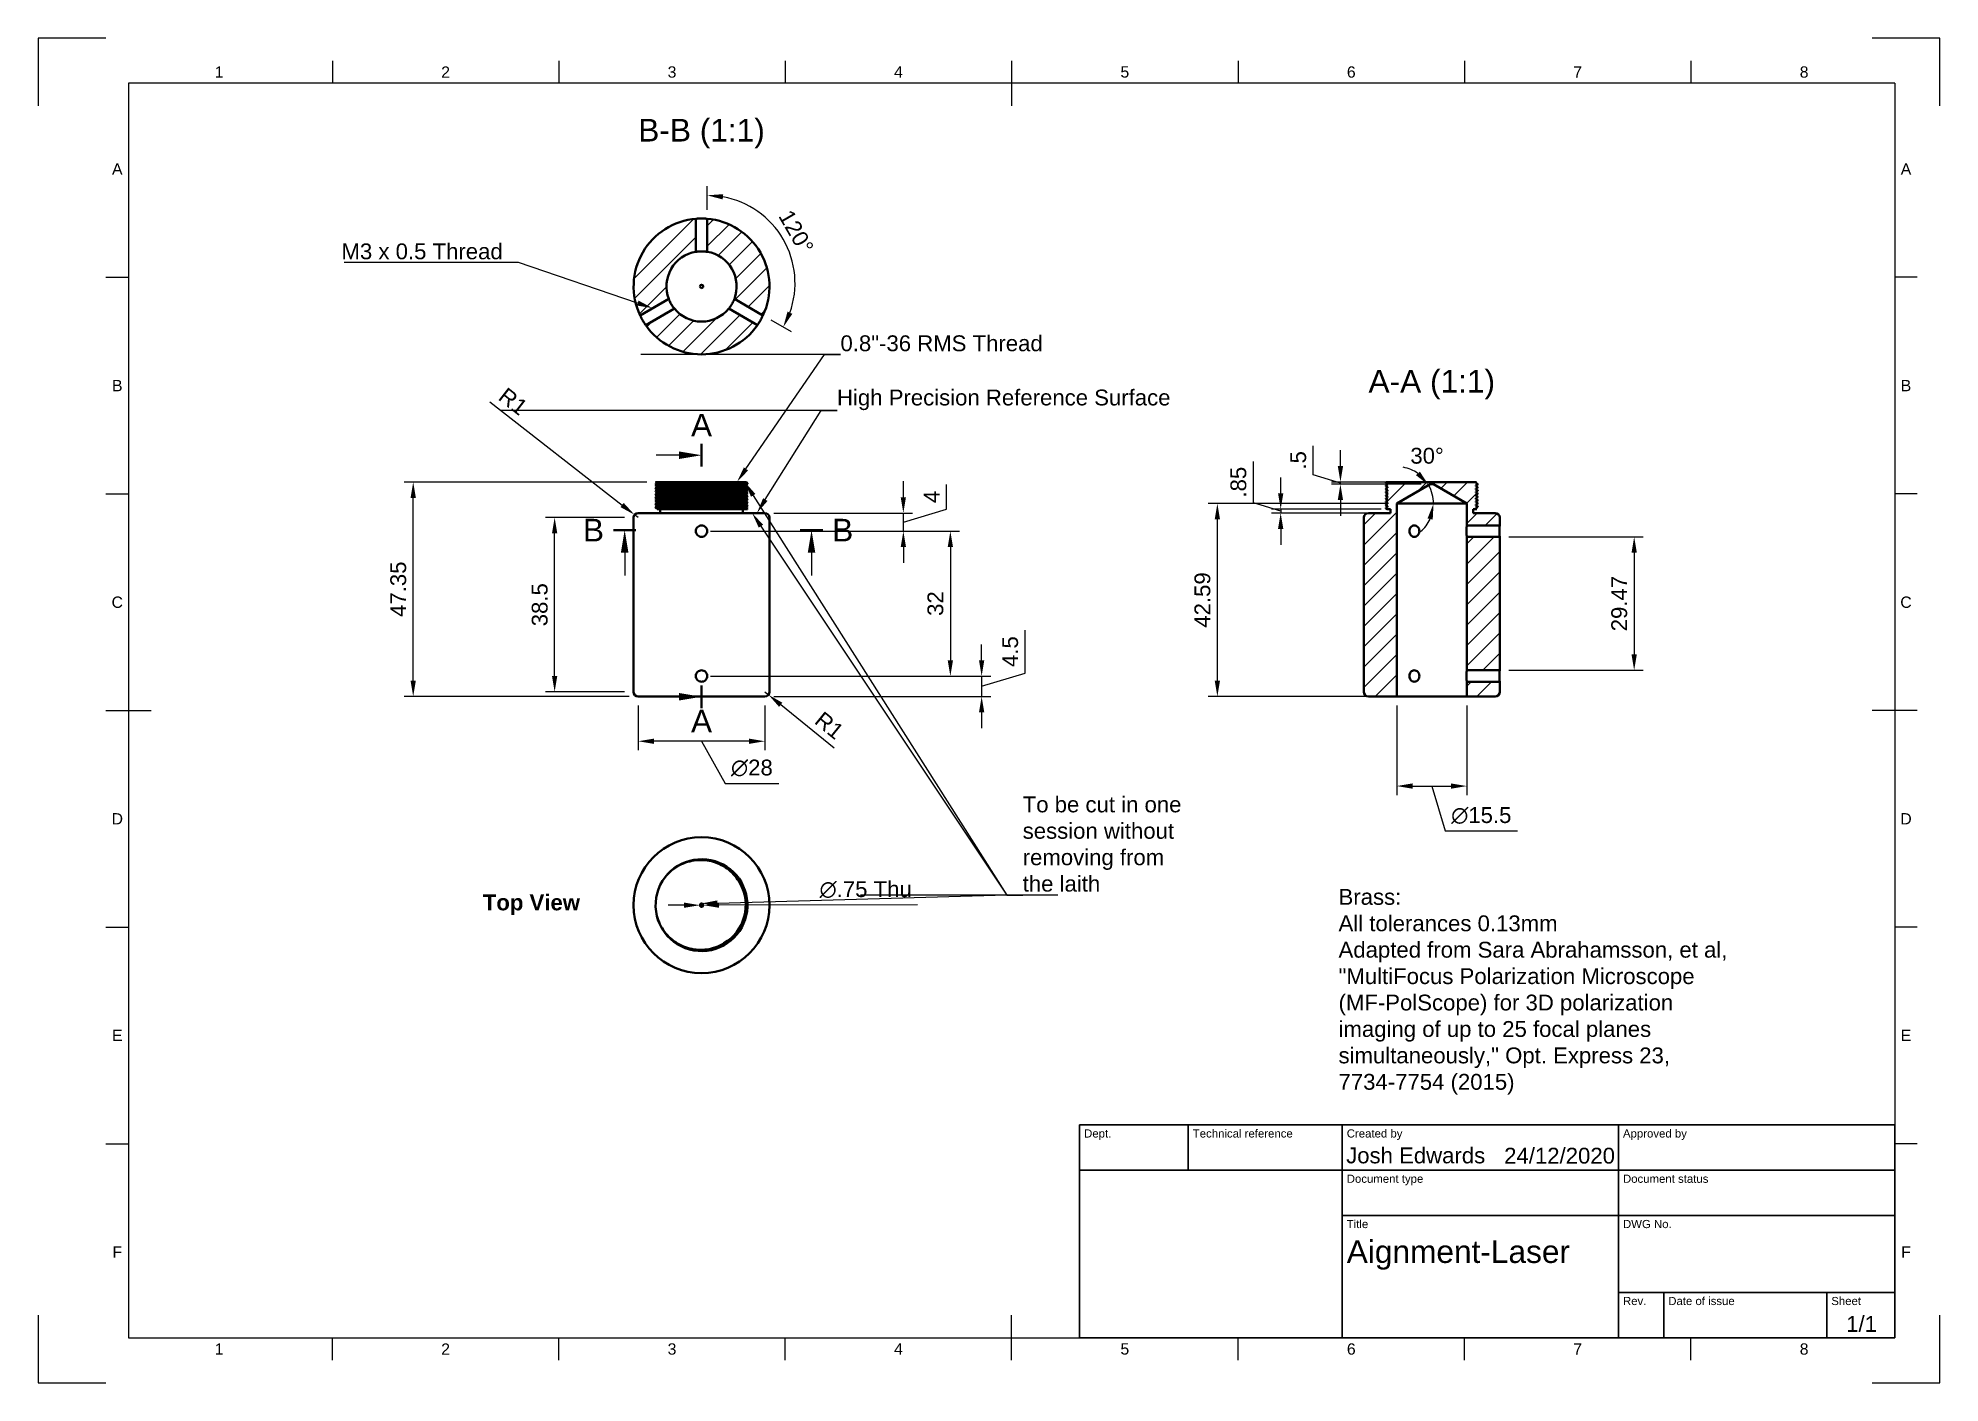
# Model space of a CAD drawing. Header units: millimetres. Extents: x 0 to 420, y 0 to 297.
import ezdxf
from ezdxf import colors
from ezdxf.entities.mleader import LeaderData, LeaderLine
from ezdxf.enums import TextEntityAlignment as Align
from ezdxf.math import Vec2, Vec3

# ---------------------------------------------------------------- set-up
doc = ezdxf.new("R2010")
doc.units = ezdxf.units.MM
doc.header["$LTSCALE"] = 0.75
for name, color, linetype, lineweight in [('Annotations', 7, 'Continuous', 25), ('Border', 7, 'Continuous', 25), ('Dimensions', 7, 'Continuous', 25), ('Hatching', 7, 'Continuous', 25), ('TitleBlock', 7, 'Continuous', 35), ('Visible', 7, 'Continuous', 50)]:
    doc.layers.add(name, color=color, linetype=linetype, lineweight=lineweight)
doc.styles.add('FusionTitle', font='arial.ttf')
doc.styles.get("Standard").update_dxf_attribs({"font": 'arial.ttf'})
doc.dimstyles.new('ISO-25', dxfattribs={"dimtxt": 3.5, "dimasz": 3.5, "dimexe": 2, "dimexo": 2, "dimgap": 1.5, "dimtad": 1, "dimzin": 12, "dimdsep": 46, "dimtxsty": 'Standard', "dimcen": 0, "dimclrd": 256, "dimclre": 256, "dimclrt": 256, "dimazin": 3, "dimtp": 0.1, "dimtm": 0.1, "dimtfac": 0.714, "dimtmove": 1, "dimatfit": 3, "dimfxl": 1, "dimtzin": 12, "dimarcsym": 0})

msp = doc.modelspace()

# ---------------------------------------------------------------- texts
at = {"layer": 'Annotations', "char_height": 5, "attachment_point": 8}
for s, insert, width in [('B-B (1:1)', (146.52, 272.644), 29.68281), ('A-A (1:1)', (307.778, 217.209), 30.21487)]:
    msp.add_mtext(s, dxfattribs=dict(at, insert=insert, width=width))
at = {"layer": 'Annotations', "char_height": 5, "attachment_point": 5}
for s, insert in [('A', (146.52, 211.508)), ('B', (122.658, 188.336)), ('B', (177.694, 188.336)), ('A', (146.52, 146.157))]:
    msp.add_mtext(s, dxfattribs=dict(at, insert=insert))
at = {"layer": 'Annotations', "char_height": 3.5, "attachment_point": 1}
for s, width, insert in [('{\\fArial|b1|i0|c0|p34;Top View}', 23.14959, (98.222, 107.868)), ('Brass:\\PAll tolerances 0.13mm\\PAdapted from Sara Abrahamsson, et al, "MultiFocus Polarization Microscope (MF-PolScope) for 3D polarization imaging of up to 25 focal planes simultaneously," Opt. Express 23, 7734-7754 (2015)  ', 88.91678, (287.188, 109.091))]:
    msp.add_mtext_dynamic_manual_height_columns(s, width=width, gutter_width=17.5, heights=[0], dxfattribs=dict(at, insert=insert))

# ---------------------------------------------------------------- blocks, each defined once
blk = doc.blocks.new('ISO_A3_SHEET')
at = {"layer": 'Border'}
for p, q in [((65, 292), (65, 287)), ((115, 292), (115, 287)), ((165, 292), (165, 287)), ((215, 292), (215, 282)), ((265, 292), (265, 287)), ((315, 292), (315, 287)), ((365, 292), (365, 287)), ((410, 287), (20, 287)), ((20, 287), (20, 10)), ((410, 287), (410, 10)), ((15, 244.16666), (20, 244.16666)), ((415, 244.16666), (410, 244.16666)), ((15, 196.33333), (20, 196.33333)), ((415, 196.33333), (410, 196.33333)), ((15, 148.5), (25, 148.5)), ((415, 148.5), (405, 148.5)), ((15, 100.66667), (20, 100.66667)), ((415, 100.66667), (410, 100.66667)), ((15, 52.83334), (20, 52.83334)), ((415, 52.83334), (410, 52.83334)), ((215, 5), (215, 15)), ((20, 10), (410, 10)), ((65, 5), (65, 10)), ((115, 5), (115, 10)), ((165, 5), (165, 10)), ((265, 5), (265, 10)), ((315, 5), (315, 10)), ((365, 5), (365, 10))]:
    blk.add_line(p, q, dxfattribs=at)
at = {"layer": 'Defpoints'}
for p, q in [((15, 297), (0, 297)), ((0, 297), (0, 282)), ((420, 297), (405, 297)), ((420, 282), (420, 297)), ((0, 15), (0, 0)), ((420, 0), (420, 15)), ((0, 0), (15, 0)), ((405, 0), (420, 0))]:
    blk.add_line(p, q, dxfattribs=at)
at = {"layer": 'Border', "style": 'FusionTitle'}
for s, p in [('1', (40, 289.5)), ('2', (90, 289.5)), ('3', (140, 289.5)), ('4', (190, 289.5)), ('5', (240, 289.5)), ('6', (290, 289.5)), ('7', (340, 289.5)), ('8', (390, 289.5)), ('A', (17.5, 268.08333)), ('A', (412.5, 268.08333)), ('B', (17.5, 220.25)), ('B', (412.5, 220.25)), ('C', (17.5, 172.41667)), ('C', (412.5, 172.41667)), ('D', (17.5, 124.58334)), ('D', (412.5, 124.58334)), ('E', (17.5, 76.75001)), ('E', (412.5, 76.75001)), ('F', (17.5, 28.91668)), ('F', (412.5, 28.91668)), ('1', (40, 7.5)), ('2', (90, 7.5)), ('3', (140, 7.5)), ('4', (190, 7.5)), ('5', (240, 7.5)), ('6', (290, 7.5)), ('7', (340, 7.5)), ('8', (390, 7.5))]:
    blk.add_text(s, height=2.5, dxfattribs=at).set_placement(p, align=Align.MIDDLE)
blk = doc.blocks.new('ISO_TITLEBLOCK')
at = {"layer": 'TitleBlock'}
for p, q in [((0, 47), (-180, 47)), ((-180, 47), (-180, 0)), ((-156, 37), (-156, 47)), ((-122, 0), (-122, 47)), ((-61, 0), (-61, 47)), ((0, 0), (0, 47)), ((-180, 37), (0, 37)), ((-122, 27), (0, 27)), ((-61, 10), (0, 10)), ((-51, 0), (-51, 10)), ((-15, 0), (-15, 10)), ((-180, 0), (0, 0))]:
    blk.add_line(p, q, dxfattribs=at)
at = {"layer": 'TitleBlock', "style": 'FusionTitle'}
for s, p in [('Dept.', (-179, 46)), ('Technical reference', (-155, 46)), ('Created by', (-121, 46)), ('Approved by', (-60, 46)), ('Document type', (-121, 36)), ('Document status', (-60, 36)), ('Title', (-121, 26)), ('DWG No.', (-60, 26)), ('Rev.', (-60, 9)), ('Date of issue', (-50, 9)), ('Sheet', (-14, 9))]:
    blk.add_text(s, height=1.8, dxfattribs=at).set_placement(p, align=Align.TOP_LEFT)
for tag, height, p in [('DEPT', 3.5, (-179, 42)), ('TECHNICAL_REFERENCE', 3.5, (-155, 42)), ('CREATED_BY', 3.5, (-121, 42)), ('APPROVED_BY', 3.5, (-60, 42)), ('DOCUMENT_TYPE', 3.5, (-121, 32)), ('DOCUMENT_STATUS', 3.5, (-60, 32)), ('TITLE_1', 5, (-121, 21.5)), ('TITLE_2', 5, (-121, 14)), ('TITLE_3', 5, (-121, 6.5)), ('DATE_OF_ISSUE', 3.5, (-50, 5))]:
    blk.add_attdef(tag, text='', height=height, dxfattribs=at).set_placement(p, align=Align.TOP_LEFT)
for tag, p in [('CREATED_DATE', (-62, 42)), ('APPROVED_DATE', (-0.99, 42))]:
    blk.add_attdef(tag, text='', height=3.5, dxfattribs=at).set_placement(p, align=Align.TOP_RIGHT)
for tag, height, p in [('DRAWING_NUMBER', 5, (-30.5, 19.75)), ('REV', 3.5, (-56, 4.85)), ('SHEET', 3.5, (-7.5, 4.85))]:
    blk.add_attdef(tag, text='', height=height, dxfattribs=at).set_placement(p, align=Align.TOP_CENTER)
blk = doc.blocks.new('*D24')
at = {"layer": 'Defpoints', "color": 0, "transparency": 16777216}
for p in [(322.778465, 186.844281), (322.778465, 157.373281), (352.47695, 157.373281)]:
    blk.add_point(p, dxfattribs=at)
at = {"layer": 'Dimensions', "lineweight": -2, "transparency": 16777216}
for p, q in [((324.778465, 186.844281), (354.47695, 186.844281)), ((352.47695, 183.344281), (352.47695, 160.873281)), ((324.778465, 157.373281), (354.47695, 157.373281))]:
    blk.add_line(p, q, dxfattribs=at)
at = {"layer": 'Dimensions', "transparency": 16777216}
for points in [[(351.893617, 183.344281), (353.060283, 183.344281), (352.47695, 186.844281)], [(351.893617, 160.873281), (353.060283, 160.873281), (352.47695, 157.373281)]]:
    blk.add_solid(points, dxfattribs=at)
at = {"layer": 'Dimensions', "transparency": 16777216, "insert": (349.189945, 172.108781), "char_height": 3.5, "attachment_point": 5, "rotation": 90}
blk.add_mtext('29.47', dxfattribs=at)
blk = doc.blocks.new('*D25')
at = {"layer": 'Defpoints', "color": 0, "transparency": 16777216}
for p in [(114.081286, 191.108781), (131.519978, 191.108781), (131.519978, 152.608781)]:
    blk.add_point(p, dxfattribs=at)
at = {"layer": 'Dimensions', "lineweight": -2, "transparency": 16777216}
for p, q in [((129.519978, 191.108781), (112.081286, 191.108781)), ((114.081286, 156.108781), (114.081286, 187.608781)), ((129.519978, 152.608781), (112.081286, 152.608781))]:
    blk.add_line(p, q, dxfattribs=at)
at = {"layer": 'Dimensions', "transparency": 16777216}
for points in [[(113.497952, 187.608781), (114.664619, 187.608781), (114.081286, 191.108781)], [(113.497952, 156.108781), (114.664619, 156.108781), (114.081286, 152.608781)]]:
    blk.add_solid(points, dxfattribs=at)
at = {"layer": 'Dimensions', "transparency": 16777216, "insert": (110.793087, 171.858781), "char_height": 3.5, "attachment_point": 5, "rotation": 90}
blk.add_mtext('38.5', dxfattribs=at)
blk = doc.blocks.new('*D26')
at = {"layer": 'Defpoints', "color": 0, "transparency": 16777216}
for p in [(82.846948, 198.958781), (136.467244, 198.958781), (132.519978, 151.608781)]:
    blk.add_point(p, dxfattribs=at)
at = {"layer": 'Dimensions', "lineweight": -2, "transparency": 16777216}
for p, q in [((134.467244, 198.958781), (80.846948, 198.958781)), ((82.846948, 155.108781), (82.846948, 195.458781)), ((130.519978, 151.608781), (80.846948, 151.608781))]:
    blk.add_line(p, q, dxfattribs=at)
at = {"layer": 'Dimensions', "transparency": 16777216}
for points in [[(82.263615, 195.458781), (83.430282, 195.458781), (82.846948, 198.958781)], [(82.263615, 155.108781), (83.430282, 155.108781), (82.846948, 151.608781)]]:
    blk.add_solid(points, dxfattribs=at)
at = {"layer": 'Dimensions', "transparency": 16777216, "insert": (79.558749, 175.283781), "char_height": 3.5, "attachment_point": 5, "rotation": 90}
blk.add_mtext('47.35', dxfattribs=at)
blk = doc.blocks.new('*D27')
at = {"layer": 'Defpoints', "color": 0, "transparency": 16777216}
for p in [(132.519978, 151.608781), (160.519978, 151.608781), (132.519978, 141.709286)]:
    blk.add_point(p, dxfattribs=at)
at = {"layer": 'Dimensions', "lineweight": -2, "transparency": 16777216}
for p, q in [((132.519978, 149.608781), (132.519978, 139.709286)), ((160.519978, 149.608781), (160.519978, 139.709286)), ((157.019978, 141.709286), (136.019978, 141.709286)), ((146.519978, 141.709286), (151.725299, 132.408339)), ((151.725299, 132.408339), (163.554084, 132.408339))]:
    blk.add_line(p, q, dxfattribs=at)
at = {"layer": 'Dimensions', "transparency": 16777216}
for points in [[(136.019978, 142.29262), (136.019978, 141.125953), (132.519978, 141.709286)], [(157.019978, 142.29262), (157.019978, 141.125953), (160.519978, 141.709286)]]:
    blk.add_solid(points, dxfattribs=at)
at = {"layer": 'Dimensions', "transparency": 16777216, "insert": (157.639691, 135.79323), "char_height": 3.5, "attachment_point": 5}
blk.add_mtext('∅28', dxfattribs=at)
blk = doc.blocks.new('*D28')
at = {"layer": 'Defpoints', "color": 0, "transparency": 16777216}
for p in [(160.519978, 152.608781), (161.294784, 151.976583)]:
    blk.add_point(p, dxfattribs=at)
at = {"layer": 'Dimensions', "lineweight": -2, "transparency": 16777216}
for p, q in [((160.519978, 152.608781), (161.294784, 151.976583)), ((175.773381, 140.162853), (164.006606, 149.763887))]:
    blk.add_line(p, q, dxfattribs=at)
at = {"layer": 'Dimensions', "transparency": 16777216}
blk.add_solid([(164.375389, 150.215857), (163.637823, 149.311916), (161.294784, 151.976583)], dxfattribs=at)
at = {"layer": 'Dimensions', "transparency": 16777216, "insert": (174.745618, 145.205291), "char_height": 3.5, "attachment_point": 5, "rotation": 320.78745022}
blk.add_mtext('R1', dxfattribs=at)
blk = doc.blocks.new('*D29')
at = {"layer": 'Defpoints', "color": 0, "transparency": 16777216}
for p in [(147.763985, 257.089414), (147.763985, 249.790595), (166.870208, 246.228259), (153.766648, 239.393678), (160.087612, 235.744268)]:
    blk.add_point(p, dxfattribs=at)
at = {"layer": 'Dimensions', "lineweight": -2, "transparency": 16777216}
for p, q in [((147.763985, 259.089414), (147.763985, 264.260284)), ((161.819662, 234.744268), (166.297767, 232.158833))]:
    blk.add_line(p, q, dxfattribs=at)
blk.add_arc((147.763985, 242.859317), 19.400967, 340.35042, 79.64958, dxfattribs=at)
at = {"layer": 'Dimensions', "transparency": 16777216}
for points in [[(151.1971, 261.363623), (151.302335, 262.525533), (147.763985, 262.260284)], [(166.564604, 236.090509), (165.505742, 236.580328), (164.565716, 233.158833)]]:
    blk.add_solid(points, dxfattribs=at)
at = {"layer": 'Dimensions', "transparency": 16777216, "insert": (167.412346, 254.203303), "char_height": 3.5, "attachment_point": 5, "rotation": 300.00001157}
blk.add_mtext('120°', dxfattribs=at)
blk = doc.blocks.new('*D30')
at = {"layer": 'Defpoints', "color": 0, "transparency": 16777216}
for p in [(146.144978, 105.51126), (146.894978, 105.512145)]:
    blk.add_point(p, dxfattribs=at)
at = {"layer": 'Dimensions', "lineweight": -2, "transparency": 16777216}
for p, q in [((142.644981, 105.50713), (139.144983, 105.503001)), ((146.144978, 105.51126), (146.894978, 105.512145)), ((194.181338, 105.567936), (150.394975, 105.516274))]:
    blk.add_line(p, q, dxfattribs=at)
at = {"layer": 'Dimensions', "transparency": 16777216}
for points in [[(142.644292, 106.090463), (142.645669, 104.923797), (146.144978, 105.51126)], [(150.394287, 106.099607), (150.395663, 104.932941), (146.894978, 105.512145)]]:
    blk.add_solid(points, dxfattribs=at)
at = {"layer": 'Dimensions', "transparency": 16777216, "insert": (182.759889, 108.939354), "char_height": 3.5, "attachment_point": 5, "rotation": 0.06760906}
blk.add_mtext('∅.75 Thu', dxfattribs=at)
blk = doc.blocks.new('*D31')
at = {"layer": 'Defpoints', "color": 0, "transparency": 16777216}
for p in [(260.430486, 194.200823), (300.028465, 194.200823), (300.028465, 151.608781)]:
    blk.add_point(p, dxfattribs=at)
at = {"layer": 'Dimensions', "lineweight": -2, "transparency": 16777216}
for p, q in [((298.028465, 194.200823), (258.430486, 194.200823)), ((260.430486, 155.108781), (260.430486, 190.700823)), ((298.028465, 151.608781), (258.430486, 151.608781))]:
    blk.add_line(p, q, dxfattribs=at)
at = {"layer": 'Dimensions', "transparency": 16777216}
for points in [[(259.847152, 190.700823), (261.013819, 190.700823), (260.430486, 194.200823)], [(259.847152, 155.108781), (261.013819, 155.108781), (260.430486, 151.608781)]]:
    blk.add_solid(points, dxfattribs=at)
at = {"layer": 'Dimensions', "transparency": 16777216, "insert": (257.14348, 172.904802), "char_height": 3.5, "attachment_point": 5, "rotation": 90}
blk.add_mtext('42.59', dxfattribs=at)
blk = doc.blocks.new('*D32')
at = {"layer": 'Defpoints', "color": 0, "transparency": 16777216}
for p in [(300.028465, 151.608781), (315.528465, 151.608781), (315.528465, 131.809791)]:
    blk.add_point(p, dxfattribs=at)
at = {"layer": 'Dimensions', "lineweight": -2, "transparency": 16777216}
for p, q in [((300.028465, 149.608781), (300.028465, 129.809791)), ((315.528465, 149.608781), (315.528465, 129.809791)), ((303.528465, 131.809791), (312.028465, 131.809791)), ((307.778465, 131.809791), (310.749867, 121.905119)), ((310.749867, 121.905119), (326.675515, 121.905119))]:
    blk.add_line(p, q, dxfattribs=at)
at = {"layer": 'Dimensions', "transparency": 16777216}
for points in [[(303.528465, 132.393125), (303.528465, 131.226458), (300.028465, 131.809791)], [(312.028465, 132.393125), (312.028465, 131.226458), (315.528465, 131.809791)]]:
    blk.add_solid(points, dxfattribs=at)
at = {"layer": 'Dimensions', "transparency": 16777216, "insert": (318.712691, 125.29001), "char_height": 3.5, "attachment_point": 5}
blk.add_mtext('∅15.5', dxfattribs=at)
blk = doc.blocks.new('*D33')
at = {"layer": 'Defpoints', "color": 0, "transparency": 16777216}
for p in [(307.403465, 198.458781), (300.028465, 194.200823), (300.028465, 194.200823), (308.045771, 195.61449), (315.528465, 194.200823)]:
    blk.add_point(p, dxfattribs=at)
at = {"layer": 'Dimensions', "lineweight": -2, "transparency": 16777216}
for start, end in [(54.826558, 79.653116), (0, 30), (310.346884, 335.173442)]:
    blk.add_arc((300.028465, 194.200823), 8.140986, start, end, dxfattribs=at)
at = {"layer": 'Dimensions', "transparency": 16777216}
for points in [[(305.148783, 201.248806), (304.287434, 200.46192), (307.078766, 198.271316)], [(306.847389, 190.908039), (307.986782, 190.65725), (308.169451, 194.200823)]]:
    blk.add_solid(points, dxfattribs=at)
at = {"layer": 'Dimensions', "transparency": 16777216, "insert": (306.740576, 204.734267), "char_height": 3.5, "attachment_point": 5}
blk.add_mtext('30°', dxfattribs=at)
blk = doc.blocks.new('*D34')
at = {"layer": 'Defpoints', "color": 0, "transparency": 16777216}
for p in [(274.411481, 192.108781), (298.632435, 192.958781), (298.632435, 192.108781)]:
    blk.add_point(p, dxfattribs=at)
at = {"layer": 'Dimensions', "lineweight": -2, "transparency": 16777216}
for p, q in [((268.374475, 194.344883), (268.374475, 203.502114)), ((274.411481, 196.458781), (274.411481, 199.958781)), ((274.411481, 192.533781), (268.374475, 194.344883)), ((296.632435, 192.958781), (272.411481, 192.958781)), ((296.632435, 192.108781), (272.411481, 192.108781)), ((274.411481, 192.958781), (274.411481, 192.108781)), ((274.411481, 192.958781), (274.411481, 192.108781)), ((274.411481, 188.608781), (274.411481, 185.108781))]:
    blk.add_line(p, q, dxfattribs=at)
at = {"layer": 'Dimensions', "transparency": 16777216}
for points in [[(273.828148, 196.458781), (274.994814, 196.458781), (274.411481, 192.958781)], [(273.828148, 188.608781), (274.994814, 188.608781), (274.411481, 192.108781)]]:
    blk.add_solid(points, dxfattribs=at)
at = {"layer": 'Dimensions', "transparency": 16777216, "insert": (265.08747, 198.923498), "char_height": 3.5, "attachment_point": 5, "rotation": 90}
blk.add_mtext('.85', dxfattribs=at)
blk = doc.blocks.new('*D35')
at = {"layer": 'Defpoints', "color": 0, "transparency": 16777216}
for p in [(160.519978, 192.108781), (191.085364, 192.108781), (146.519978, 188.108781)]:
    blk.add_point(p, dxfattribs=at)
at = {"layer": 'Dimensions', "lineweight": -2, "transparency": 16777216}
for p, q in [((191.085364, 195.608781), (191.085364, 199.108781)), ((200.585364, 192.958781), (200.585364, 198.379654)), ((162.519978, 192.108781), (193.085364, 192.108781)), ((191.085364, 190.108781), (200.585364, 192.958781)), ((191.085364, 188.108781), (191.085364, 192.108781)), ((191.085364, 188.108781), (191.085364, 192.108781)), ((148.519978, 188.108781), (193.085364, 188.108781)), ((191.085364, 184.608781), (191.085364, 181.108781))]:
    blk.add_line(p, q, dxfattribs=at)
at = {"layer": 'Dimensions', "transparency": 16777216}
for points in [[(190.50203, 195.608781), (191.668697, 195.608781), (191.085364, 192.108781)], [(190.50203, 184.608781), (191.668697, 184.608781), (191.085364, 188.108781)]]:
    blk.add_solid(points, dxfattribs=at)
at = {"layer": 'Dimensions', "transparency": 16777216, "insert": (197.335364, 195.669218), "char_height": 3.5, "attachment_point": 5, "rotation": 90}
blk.add_mtext('4', dxfattribs=at)
blk = doc.blocks.new('*D36')
at = {"layer": 'Defpoints', "color": 0, "transparency": 16777216}
for p in [(146.519978, 188.108781), (146.519978, 156.108781), (201.467193, 156.108781)]:
    blk.add_point(p, dxfattribs=at)
at = {"layer": 'Dimensions', "lineweight": -2, "transparency": 16777216}
for p, q in [((148.519978, 188.108781), (203.467193, 188.108781)), ((201.467193, 184.608781), (201.467193, 159.608781)), ((148.519978, 156.108781), (203.467193, 156.108781))]:
    blk.add_line(p, q, dxfattribs=at)
at = {"layer": 'Dimensions', "transparency": 16777216}
for points in [[(200.883859, 184.608781), (202.050526, 184.608781), (201.467193, 188.108781)], [(200.883859, 159.608781), (202.050526, 159.608781), (201.467193, 156.108781)]]:
    blk.add_solid(points, dxfattribs=at)
at = {"layer": 'Dimensions', "transparency": 16777216, "insert": (198.178993, 172.108781), "char_height": 3.5, "attachment_point": 5, "rotation": 90}
blk.add_mtext('32', dxfattribs=at)
blk = doc.blocks.new('*D37')
at = {"layer": 'Defpoints', "color": 0, "transparency": 16777216}
for p in [(146.519978, 156.108781), (160.519978, 151.608781), (208.373676, 151.608781)]:
    blk.add_point(p, dxfattribs=at)
at = {"layer": 'Dimensions', "lineweight": -2, "transparency": 16777216}
for p, q in [((217.963205, 156.73564), (217.963205, 166.274862)), ((208.373676, 159.608781), (208.373676, 163.108781)), ((148.519978, 156.108781), (210.373676, 156.108781)), ((208.373676, 153.858781), (217.963205, 156.73564)), ((208.373676, 156.108781), (208.373676, 151.608781)), ((208.373676, 156.108781), (208.373676, 151.608781)), ((162.519978, 151.608781), (210.373676, 151.608781)), ((208.373676, 148.108781), (208.373676, 144.608781))]:
    blk.add_line(p, q, dxfattribs=at)
at = {"layer": 'Dimensions', "transparency": 16777216}
for points in [[(207.790342, 159.608781), (208.957009, 159.608781), (208.373676, 156.108781)], [(207.790342, 148.108781), (208.957009, 148.108781), (208.373676, 151.608781)]]:
    blk.add_solid(points, dxfattribs=at)
at = {"layer": 'Dimensions', "transparency": 16777216, "insert": (214.683362, 161.505251), "char_height": 3.5, "attachment_point": 5, "rotation": 90}
blk.add_mtext('4.5', dxfattribs=at)
blk = doc.blocks.new('*D38')
at = {"layer": 'Defpoints', "color": 0, "transparency": 16777216}
for p in [(287.604475, 198.958781), (307.403465, 198.958781), (307.403465, 198.458781)]:
    blk.add_point(p, dxfattribs=at)
at = {"layer": 'Dimensions', "lineweight": -2, "transparency": 16777216}
for p, q in [((281.574632, 200.517734), (281.574632, 206.955661)), ((287.604475, 202.458781), (287.604475, 205.958781)), ((287.604475, 198.708781), (281.574632, 200.517734)), ((305.403465, 198.958781), (285.604475, 198.958781)), ((305.403465, 198.458781), (285.604475, 198.458781)), ((287.604475, 198.458781), (287.604475, 198.958781)), ((287.604475, 198.458781), (287.604475, 198.958781)), ((287.604475, 194.958781), (287.604475, 191.458781))]:
    blk.add_line(p, q, dxfattribs=at)
at = {"layer": 'Dimensions', "transparency": 16777216}
for points in [[(287.021142, 202.458781), (288.187809, 202.458781), (287.604475, 198.958781)], [(287.021142, 194.958781), (288.187809, 194.958781), (287.604475, 198.458781)]]:
    blk.add_solid(points, dxfattribs=at)
at = {"layer": 'Dimensions', "transparency": 16777216, "insert": (278.294789, 203.736697), "char_height": 3.5, "attachment_point": 5, "rotation": 90}
blk.add_mtext('.5', dxfattribs=at)
blk = doc.blocks.new('*D39')
at = {"layer": 'Defpoints', "color": 0, "transparency": 16777216}
for p in [(131.731363, 191.723668), (132.519978, 191.108781)]:
    blk.add_point(p, dxfattribs=at)
at = {"layer": 'Dimensions', "lineweight": -2, "transparency": 16777216}
for p, q in [((99.774083, 216.640912), (128.971209, 193.875773)), ((132.519978, 191.108781), (131.731363, 191.723668))]:
    blk.add_line(p, q, dxfattribs=at)
at = {"layer": 'Dimensions', "transparency": 16777216}
blk.add_solid([(129.329894, 194.335798), (128.612525, 193.415747), (131.731363, 191.723668)], dxfattribs=at)
at = {"layer": 'Dimensions', "transparency": 16777216, "insert": (104.918823, 216.759763), "char_height": 3.5, "attachment_point": 5, "rotation": 322.05628201}
blk.add_mtext('R1', dxfattribs=at)

# ---------------------------------------------------------------- dimensions: what is measured, and where the dimension line sits
at = {"layer": 'Dimensions'}
dim = msp.add_angular_dim_2l(base=(166.87, 246.228), line1=((153.767, 239.394), (160.088, 235.744)), line2=((147.764, 257.089), (147.764, 249.791)), dimstyle='ISO-25', override={"dimlfac": 1, "dimpost": ''}, dxfattribs=at)
dim.commit()
dim.dimension.update_dxf_attribs({"geometry": '*D29', "text_midpoint": (167.412, 254.203)})
for center, mpoint, picture, middle in [((132.52, 191.109), (131.731, 191.724), '*D39', (102.916, 214.191)), ((160.52, 152.609), (161.295, 151.977), '*D28', (172.686, 142.682))]:
    dim = msp.add_radius_dim(center=center, mpoint=mpoint, dimstyle='ISO-25', override={"dimlfac": 1, "dimse1": 1, "dimclrd": 256, "dimclre": 256}, dxfattribs=at)
    dim.commit()
    dim.dimension.update_dxf_attribs({"geometry": picture, "text_midpoint": middle, "dimtype": 164})
for p1, p2, distance, picture, middle in [((307.403, 198.459), (307.403, 198.959), 19.799, '*D38', (278.295, 202.018)), ((298.632, 192.959), (298.632, 192.109), -24.221, '*D34', (265.087, 195.845)), ((300.028, 151.609), (300.028, 194.201), 39.598, '*D31', (257.143, 172.905)), ((131.52, 152.609), (131.52, 191.109), 17.439, '*D25', (110.793, 171.859)), ((146.52, 188.109), (146.52, 156.109), 54.947, '*D36', (198.179, 172.109))]:
    dim = msp.add_aligned_dim(p1=p1, p2=p2, distance=distance, dimstyle='ISO-25', override={"dimlfac": 1, "dimclrd": 256, "dimclre": 256}, dxfattribs=at)
    dim.commit()
    dim.dimension.update_dxf_attribs({"geometry": picture, "text_midpoint": middle})
dim = msp.add_angular_dim_2l(base=(308.046, 195.614), line1=((300.028, 194.201), (307.403, 198.459)), line2=((300.028, 194.201), (315.528, 194.201)), dimstyle='ISO-25', override={"dimlfac": 1, "dimpost": ''}, dxfattribs=at)
dim.commit()
dim.dimension.update_dxf_attribs({"geometry": '*D33', "text_midpoint": (306.741, 204.734), "dimtype": 162})
for base, p1, p2, angle, picture, middle in [((82.847, 198.959), (132.52, 151.609), (136.467, 198.959), 270, '*D26', (79.559, 175.284)), ((191.085, 192.109), (146.52, 188.109), (160.52, 192.109), 90, '*D35', (197.335, 194.459)), ((352.477, 157.373), (322.778, 186.844), (322.778, 157.373), 270, '*D24', (349.19, 172.109)), ((208.374, 151.609), (146.52, 156.109), (160.52, 151.609), 270, '*D37', (214.683, 158.236))]:
    dim = msp.add_linear_dim(base=base, p1=p1, p2=p2, angle=angle, dimstyle='ISO-25', override={"dimlfac": 1, "dimclrd": 256, "dimclre": 256}, dxfattribs=at)
    dim.commit()
    dim.dimension.update_dxf_attribs({"geometry": picture, "text_midpoint": middle})
dim = msp.add_linear_dim(base=(132.52, 141.709), p1=(160.52, 151.609), p2=(132.52, 151.609), angle=180, text='∅<>', dimstyle='ISO-25', override={"dimlfac": 1}, dxfattribs=at)
dim.commit()
dim.dimension.update_dxf_attribs({"geometry": '*D27', "text_midpoint": (153.225, 132.408), "dimtype": 161})
dim = msp.add_aligned_dim(p1=(300.028, 151.609), p2=(315.528, 151.609), distance=-19.799, text='∅<>', dimstyle='ISO-25', override={"dimlfac": 1, "dimclrd": 256, "dimclre": 256}, dxfattribs=at)
dim.commit()
dim.dimension.update_dxf_attribs({"geometry": '*D32', "text_midpoint": (312.25, 125.29)})
dim = msp.add_diameter_dim_2p(p1=(146.145, 105.511), p2=(146.895, 105.512), text='<> Thu', dimstyle='ISO-25', override={"dimlfac": 1}, dxfattribs=at)
dim.commit()
dim.dimension.update_dxf_attribs({"geometry": '*D30', "text_midpoint": (182.764, 105.554), "dimtype": 163})

# ---------------------------------------------------------------- hatches: boundary and pattern name
at = {"layer": 'Hatching'}
h = msp.add_hatch(dxfattribs=at)
h.set_pattern_fill('ANSI31', color=256, style=0)
edge = h.paths.add_edge_path(flags=0)
edge.add_line((140.517, 237.239), (134.196, 233.59))
edge.add_ellipse((146.52, 242.141), major_axis=(-12.324, -8.552), ratio=1, start_angle=360, end_angle=470.48556)
edge.add_line((158.844, 233.59), (152.523, 237.239))
edge.add_ellipse((146.52, 242.141), major_axis=(6.003, -4.902), ratio=1, start_angle=-101.52618, end_angle=0, ccw=False)
edge = h.paths.add_edge_path(flags=0)
edge.add_line((145.276, 249.791), (145.276, 257.089))
edge.add_ellipse((146.52, 242.141), major_axis=(-1.244, 14.948), ratio=1, start_angle=360, end_angle=470.48556)
edge.add_line((132.952, 235.744), (139.273, 239.394))
edge.add_ellipse((146.52, 242.141), major_axis=(-7.247, -2.747), ratio=1, start_angle=-101.52618, end_angle=0, ccw=False)
edge = h.paths.add_edge_path(flags=0)
edge.add_line((147.764, 257.089), (147.764, 249.791))
edge.add_ellipse((146.52, 242.141), major_axis=(1.244, 7.65), ratio=1, start_angle=-101.52618, end_angle=0, ccw=False)
edge.add_line((153.767, 239.394), (160.088, 235.744))
edge.add_ellipse((146.52, 242.141), major_axis=(13.568, -6.397), ratio=1, start_angle=360, end_angle=470.48556)
h = msp.add_hatch(dxfattribs=at)
h.set_pattern_fill('ANSI31', color=256, style=0)
h.paths.add_polyline_path([(322.778, 186.844), (315.528, 186.844), (315.528, 157.373), (322.778, 157.373)], flags=0)
edge = h.paths.add_edge_path(flags=0)
edge.add_line((315.528, 189.373), (322.778, 189.373))
edge.add_line((322.778, 189.373), (322.778, 191.109))
edge.add_ellipse((321.778, 191.109), major_axis=(1, 0), ratio=1, start_angle=0, end_angle=90)
edge.add_line((321.778, 192.109), (316.924, 192.109))
edge.add_line((316.924, 192.109), (316.924, 192.959))
edge.add_line((316.924, 192.959), (317.751, 192.959))
edge.add_line((317.751, 192.959), (317.542, 193.079))
edge.add_line((317.542, 193.079), (317.542, 193.255))
edge.add_line((317.542, 193.255), (317.924, 193.475))
edge.add_line((317.924, 193.475), (317.924, 193.564))
edge.add_line((317.924, 193.564), (317.542, 193.785))
edge.add_line((317.542, 193.785), (317.542, 193.96))
edge.add_line((317.542, 193.96), (317.924, 194.181))
edge.add_line((317.924, 194.181), (317.924, 194.27))
edge.add_line((317.924, 194.27), (317.542, 194.491))
edge.add_line((317.542, 194.491), (317.542, 194.666))
edge.add_line((317.542, 194.666), (317.924, 194.887))
edge.add_line((317.924, 194.887), (317.924, 194.975))
edge.add_line((317.924, 194.975), (317.542, 195.196))
edge.add_line((317.542, 195.196), (317.542, 195.371))
edge.add_line((317.542, 195.371), (317.924, 195.592))
edge.add_line((317.924, 195.592), (317.924, 195.681))
edge.add_line((317.924, 195.681), (317.542, 195.902))
edge.add_line((317.542, 195.902), (317.542, 196.077))
edge.add_line((317.542, 196.077), (317.924, 196.298))
edge.add_line((317.924, 196.298), (317.924, 196.387))
edge.add_line((317.924, 196.387), (317.542, 196.607))
edge.add_line((317.542, 196.607), (317.542, 196.783))
edge.add_line((317.542, 196.783), (317.924, 197.003))
edge.add_line((317.924, 197.003), (317.924, 197.092))
edge.add_line((317.924, 197.092), (317.542, 197.313))
edge.add_line((317.542, 197.313), (317.542, 197.488))
edge.add_line((317.542, 197.488), (317.924, 197.709))
edge.add_line((317.924, 197.709), (317.924, 197.798))
edge.add_line((317.924, 197.798), (317.542, 198.018))
edge.add_line((317.542, 198.018), (317.542, 198.194))
edge.add_line((317.542, 198.194), (317.924, 198.414))
edge.add_line((317.924, 198.414), (317.924, 198.503))
edge.add_line((317.924, 198.503), (317.542, 198.724))
edge.add_line((317.542, 198.724), (317.542, 198.899))
edge.add_line((317.542, 198.899), (317.645, 198.959))
edge.add_line((317.645, 198.959), (308.153, 198.959))
edge.add_line((308.153, 198.959), (308.153, 198.459))
edge.add_line((308.153, 198.459), (315.528, 194.201))
edge.add_line((315.528, 194.201), (315.528, 189.373))
edge = h.paths.add_edge_path(flags=0)
edge.add_line((293.778, 151.609), (300.028, 151.609))
edge.add_line((300.028, 151.609), (300.028, 194.201))
edge.add_line((300.028, 194.201), (307.403, 198.459))
edge.add_line((307.403, 198.459), (307.403, 198.959))
edge.add_line((307.403, 198.959), (297.811, 198.959))
edge.add_line((297.811, 198.959), (297.632, 198.856))
edge.add_line((297.632, 198.856), (297.632, 198.767))
edge.add_line((297.632, 198.767), (298.015, 198.546))
edge.add_line((298.015, 198.546), (298.015, 198.371))
edge.add_line((298.015, 198.371), (297.632, 198.15))
edge.add_line((297.632, 198.15), (297.632, 198.062))
edge.add_line((297.632, 198.062), (298.015, 197.841))
edge.add_line((298.015, 197.841), (298.015, 197.666))
edge.add_line((298.015, 197.666), (297.632, 197.445))
edge.add_line((297.632, 197.445), (297.632, 197.356))
edge.add_line((297.632, 197.356), (298.015, 197.135))
edge.add_line((298.015, 197.135), (298.015, 196.96))
edge.add_line((298.015, 196.96), (297.632, 196.739))
edge.add_line((297.632, 196.739), (297.632, 196.65))
edge.add_line((297.632, 196.65), (298.015, 196.43))
edge.add_line((298.015, 196.43), (298.015, 196.254))
edge.add_line((298.015, 196.254), (297.632, 196.034))
edge.add_line((297.632, 196.034), (297.632, 195.945))
edge.add_line((297.632, 195.945), (298.015, 195.724))
edge.add_line((298.015, 195.724), (298.015, 195.549))
edge.add_line((298.015, 195.549), (297.632, 195.328))
edge.add_line((297.632, 195.328), (297.632, 195.239))
edge.add_line((297.632, 195.239), (298.015, 195.019))
edge.add_line((298.015, 195.019), (298.015, 194.843))
edge.add_line((298.015, 194.843), (297.632, 194.623))
edge.add_line((297.632, 194.623), (297.632, 194.534))
edge.add_line((297.632, 194.534), (298.015, 194.313))
edge.add_line((298.015, 194.313), (298.015, 194.138))
edge.add_line((298.015, 194.138), (297.632, 193.917))
edge.add_line((297.632, 193.917), (297.632, 193.828))
edge.add_line((297.632, 193.828), (298.015, 193.608))
edge.add_line((298.015, 193.608), (298.015, 193.432))
edge.add_line((298.015, 193.432), (297.632, 193.212))
edge.add_line((297.632, 193.212), (297.632, 193.123))
edge.add_line((297.632, 193.123), (297.916, 192.959))
edge.add_line((297.916, 192.959), (298.632, 192.959))
edge.add_line((298.632, 192.959), (298.632, 192.109))
edge.add_line((298.632, 192.109), (293.778, 192.109))
edge.add_ellipse((293.778, 191.109), major_axis=(0, 1), ratio=1, start_angle=0, end_angle=90)
edge.add_line((292.778, 191.109), (292.778, 152.609))
edge.add_ellipse((293.778, 152.609), major_axis=(-1, 0), ratio=1, start_angle=360, end_angle=450)
edge = h.paths.add_edge_path(flags=0)
edge.add_line((315.528, 151.609), (321.778, 151.609))
edge.add_ellipse((321.778, 152.609), major_axis=(0, -1), ratio=1, start_angle=0, end_angle=90)
edge.add_line((322.778, 152.609), (322.778, 154.844))
edge.add_line((322.778, 154.844), (315.528, 154.844))
edge.add_line((315.528, 154.844), (315.528, 151.609))

# ---------------------------------------------------------------- linework, layer by layer
at = {"layer": 'Annotations', "linetype": 'Continuous', "lineweight": 50}
for p, q in [((146.52, 207.374), (146.52, 202.374)), ((127.046, 188.336), (132.046, 188.336)), ((173.307, 188.336), (168.307, 188.336)), ((146.52, 149.035), (146.52, 154.035))]:
    msp.add_line(p, q, dxfattribs=at)
at = {"layer": 'Annotations'}
for p, q in [((141.52, 204.874), (136.52, 204.874)), ((129.546, 183.336), (129.546, 178.336)), ((170.807, 183.336), (170.807, 178.336)), ((141.52, 151.535), (136.52, 151.535))]:
    msp.add_line(p, q, dxfattribs=at)
for points in [[(141.52, 205.707), (146.52, 204.874), (141.52, 204.041)], [(128.713, 183.336), (129.546, 188.336), (130.379, 183.336)], [(169.973, 183.336), (170.807, 188.336), (171.64, 183.336)], [(141.52, 152.368), (146.52, 151.535), (141.52, 150.701)]]:
    msp.add_solid(points, dxfattribs=at)
at = {"layer": 'Visible', "extrusion": (0, 0, -1)}
for p, q in [((145.276, 249.791, 5.421), (145.276, 257.089, 5.421)), ((147.764, 257.089, 5.421), (147.764, 249.791, 5.421)), ((132.952, 235.744, 5.421), (139.273, 239.394, 5.421)), ((140.517, 237.239, 5.421), (134.196, 233.59, 5.421)), ((158.844, 233.59, 5.421), (152.523, 237.239, 5.421)), ((153.767, 239.394, 5.421), (160.088, 235.744, 5.421))]:
    msp.add_line(p, q, dxfattribs=at)
at = {"layer": 'Visible', "extrusion": (0, 1, 0)}
for p, q in [((136.374, 198.944, -0.001), (136.374, 198.959, -0.001)), ((136.374, 198.238, -0.001), (136.374, 198.327, -0.001)), ((136.374, 197.532, -0.001), (136.374, 197.621, -0.001)), ((136.756, 198.722, -0.195), (136.376, 198.941, -0.195)), ((136.376, 198.329, 0.194), (136.758, 198.55, 0.194)), ((136.756, 198.016, -0.195), (136.376, 198.236, -0.195)), ((136.376, 197.623, 0.194), (136.758, 197.844, 0.194)), ((136.756, 197.311, -0.195), (136.376, 197.53, -0.195)), ((136.756, 198.549, -0.001), (136.756, 198.723, -0.001)), ((136.756, 197.843, -0.001), (136.756, 198.017, -0.001)), ((156.664, 198.589, 0.194), (156.282, 198.368, 0.194)), ((156.664, 197.883, 0.194), (156.282, 197.662, 0.194)), ((156.284, 198.9, -0.001), (156.284, 198.959, -0.001)), ((156.284, 198.901, -0.195), (156.664, 198.682, -0.195)), ((156.284, 198.195, -0.001), (156.284, 198.369, -0.001)), ((156.284, 198.196, -0.195), (156.664, 197.976, -0.195)), ((156.284, 197.489, -0.001), (156.284, 197.663, -0.001)), ((156.284, 197.49, -0.195), (156.664, 197.271, -0.195)), ((156.666, 198.591, -0.001), (156.666, 198.68, -0.001)), ((156.666, 197.885, -0.001), (156.666, 197.974, -0.001)), ((136.374, 196.827, -0.001), (136.374, 196.916, -0.001)), ((136.374, 196.121, -0.001), (136.374, 196.21, -0.001)), ((136.374, 195.416, -0.001), (136.374, 195.505, -0.001)), ((136.374, 194.71, -0.001), (136.374, 194.799, -0.001)), ((136.374, 194.005, -0.001), (136.374, 194.093, -0.001)), ((136.374, 193.299, -0.001), (136.374, 193.388, -0.001)), ((136.376, 196.918, 0.194), (136.758, 197.139, 0.194)), ((136.756, 196.605, -0.195), (136.376, 196.825, -0.195)), ((136.376, 196.212, 0.194), (136.758, 196.433, 0.194)), ((136.756, 195.899, -0.195), (136.376, 196.119, -0.195)), ((136.376, 195.507, 0.194), (136.758, 195.728, 0.194)), ((136.756, 195.194, -0.195), (136.376, 195.414, -0.195)), ((136.376, 194.801, 0.194), (136.758, 195.022, 0.194)), ((136.756, 194.488, -0.195), (136.376, 194.708, -0.195)), ((136.376, 194.096, 0.194), (136.758, 194.316, 0.194)), ((136.756, 193.783, -0.195), (136.376, 194.002, -0.195)), ((136.376, 193.39, 0.194), (136.758, 193.611, 0.194)), ((136.756, 193.077, -0.195), (136.376, 193.297, -0.195)), ((136.756, 197.138, -0.001), (136.756, 197.312, -0.001)), ((136.756, 196.432, -0.001), (136.756, 196.606, -0.001)), ((136.756, 195.726, -0.001), (136.756, 195.901, -0.001)), ((136.756, 195.021, -0.001), (136.756, 195.195, -0.001)), ((136.756, 194.315, -0.001), (136.756, 194.49, -0.001)), ((136.756, 193.61, -0.001), (136.756, 193.784, -0.001)), ((156.664, 197.178, 0.194), (156.282, 196.957, 0.194)), ((156.664, 196.472, 0.194), (156.282, 196.251, 0.194)), ((156.664, 195.766, 0.194), (156.282, 195.546, 0.194)), ((156.664, 195.061, 0.194), (156.282, 194.84, 0.194)), ((156.664, 194.355, 0.194), (156.282, 194.134, 0.194)), ((156.664, 193.65, 0.194), (156.282, 193.429, 0.194)), ((156.284, 196.784, -0.001), (156.284, 196.958, -0.001)), ((156.284, 196.785, -0.195), (156.664, 196.565, -0.195)), ((156.284, 196.078, -0.001), (156.284, 196.252, -0.001)), ((156.284, 196.079, -0.195), (156.664, 195.86, -0.195)), ((156.284, 195.373, -0.001), (156.284, 195.547, -0.001)), ((156.284, 195.374, -0.195), (156.664, 195.154, -0.195)), ((156.284, 194.667, -0.001), (156.284, 194.841, -0.001)), ((156.284, 194.668, -0.195), (156.664, 194.448, -0.195)), ((156.284, 193.961, -0.001), (156.284, 194.136, -0.001)), ((156.284, 193.963, -0.195), (156.664, 193.743, -0.195)), ((156.284, 193.256, -0.001), (156.284, 193.43, -0.001)), ((156.284, 193.257, -0.195), (156.664, 193.037, -0.195)), ((156.666, 197.18, -0.001), (156.666, 197.268, -0.001)), ((156.666, 196.474, -0.001), (156.666, 196.563, -0.001)), ((156.666, 195.769, -0.001), (156.666, 195.857, -0.001)), ((156.666, 195.063, -0.001), (156.666, 195.152, -0.001)), ((156.666, 194.357, -0.001), (156.666, 194.446, -0.001)), ((156.666, 193.652, -0.001), (156.666, 193.741, -0.001)), ((131.52, 152.609, -0.001), (131.52, 191.109, -0.001)), ((136.756, 192.959, -0.001), (136.756, 193.078, -0.001)), ((137.374, 192.109, -0.001), (137.374, 192.959, -0.001)), ((155.666, 192.109, -0.001), (155.666, 192.959, -0.001)), ((156.666, 192.959, -0.001), (156.666, 193.035, -0.001)), ((161.52, 152.609, -0.001), (161.52, 191.109, -0.001))]:
    msp.add_line(p, q, dxfattribs=at)
at = {"layer": 'Visible', "extrusion": (0, 1, -2e-16)}
for p, q in [((297.632, 198.856, 7.499), (297.632, 198.767, 7.499)), ((297.632, 198.15, 7.499), (297.632, 198.062, 7.499)), ((297.632, 197.445, 7.499), (297.632, 197.356, 7.499)), ((298.015, 198.545, 7.305), (297.634, 198.765, 7.305)), ((298.015, 197.84, 7.305), (297.634, 198.059, 7.305)), ((307.403, 198.959, 7.499), (297.811, 198.959, 7.499)), ((298.015, 198.546, 7.499), (298.015, 198.371, 7.499)), ((298.015, 197.841, 7.499), (298.015, 197.666, 7.499)), ((300.028, 194.201, 7.499), (307.403, 198.459, 7.499)), ((307.403, 198.459, 7.499), (307.403, 198.959, 7.499)), ((317.645, 198.959, 7.499), (308.153, 198.959, 7.499)), ((308.153, 198.959, 7.499), (308.153, 198.459, 7.499)), ((308.153, 198.459, 7.499), (315.528, 194.201, 7.499)), ((317.542, 198.724, 7.499), (317.542, 198.899, 7.499)), ((317.542, 198.725, 7.305), (317.923, 198.505, 7.305)), ((317.542, 198.018, 7.499), (317.542, 198.194, 7.499)), ((317.542, 198.019, 7.305), (317.923, 197.8, 7.305)), ((317.542, 197.313, 7.499), (317.542, 197.488, 7.499)), ((317.924, 198.414, 7.499), (317.924, 198.503, 7.499)), ((317.924, 197.709, 7.499), (317.924, 197.798, 7.499)), ((297.632, 196.739, 7.499), (297.632, 196.65, 7.499)), ((297.632, 196.034, 7.499), (297.632, 195.945, 7.499)), ((297.632, 195.328, 7.499), (297.632, 195.239, 7.499)), ((297.632, 194.623, 7.499), (297.632, 194.534, 7.499)), ((297.632, 193.917, 7.499), (297.632, 193.828, 7.499)), ((297.632, 193.212, 7.499), (297.632, 193.123, 7.499)), ((298.015, 197.134, 7.305), (297.634, 197.354, 7.305)), ((298.015, 196.429, 7.305), (297.634, 196.648, 7.305)), ((298.015, 195.723, 7.305), (297.634, 195.943, 7.305)), ((298.015, 195.018, 7.305), (297.634, 195.237, 7.305)), ((298.015, 194.312, 7.305), (297.634, 194.532, 7.305)), ((298.015, 193.606, 7.305), (297.634, 193.826, 7.305)), ((298.015, 197.135, 7.499), (298.015, 196.96, 7.499)), ((298.015, 196.43, 7.499), (298.015, 196.254, 7.499)), ((298.015, 195.724, 7.499), (298.015, 195.549, 7.499)), ((298.015, 195.019, 7.499), (298.015, 194.843, 7.499)), ((298.015, 194.313, 7.499), (298.015, 194.138, 7.499)), ((298.015, 193.608, 7.499), (298.015, 193.432, 7.499)), ((300.028, 151.609, 7.499), (300.028, 194.201, 7.499)), ((315.528, 194.201, 7.499), (315.528, 189.373, 7.499)), ((317.542, 197.314, 7.305), (317.923, 197.094, 7.305)), ((317.542, 196.607, 7.499), (317.542, 196.783, 7.499)), ((317.542, 196.608, 7.305), (317.923, 196.389, 7.305)), ((317.542, 195.902, 7.499), (317.542, 196.077, 7.499)), ((317.542, 195.903, 7.305), (317.923, 195.683, 7.305)), ((317.542, 195.196, 7.499), (317.542, 195.371, 7.499)), ((317.542, 195.197, 7.305), (317.923, 194.978, 7.305)), ((317.542, 194.491, 7.499), (317.542, 194.666, 7.499)), ((317.542, 194.492, 7.305), (317.923, 194.272, 7.305)), ((317.542, 193.785, 7.499), (317.542, 193.96, 7.499)), ((317.542, 193.786, 7.305), (317.923, 193.566, 7.305)), ((317.542, 193.079, 7.499), (317.542, 193.255, 7.499)), ((317.924, 197.003, 7.499), (317.924, 197.092, 7.499)), ((317.924, 196.298, 7.499), (317.924, 196.387, 7.499)), ((317.924, 195.592, 7.499), (317.924, 195.681, 7.499)), ((317.924, 194.887, 7.499), (317.924, 194.975, 7.499)), ((317.924, 194.181, 7.499), (317.924, 194.27, 7.499)), ((317.924, 193.475, 7.499), (317.924, 193.564, 7.499)), ((292.778, 191.109, 7.499), (292.778, 152.609, 7.499)), ((298.632, 192.109, 7.499), (293.778, 192.109, 7.499)), ((297.914, 192.959, 7.305), (297.634, 193.121, 7.305)), ((297.916, 192.959, 7.499), (298.632, 192.959, 7.499)), ((298.632, 192.959, 7.499), (298.632, 192.109, 7.499)), ((315.528, 189.373, 7.499), (322.778, 189.373, 7.499)), ((316.924, 192.109, 7.499), (316.924, 192.959, 7.499)), ((316.924, 192.959, 7.499), (317.751, 192.959, 7.499)), ((321.778, 192.109, 7.499), (316.924, 192.109, 7.499)), ((317.542, 193.081, 7.305), (317.753, 192.959, 7.305)), ((322.778, 189.373, 7.499), (322.778, 191.109, 7.499)), ((322.778, 186.844, 7.499), (315.528, 186.844, 7.499)), ((315.528, 186.844, 7.499), (315.528, 157.373, 7.499)), ((322.778, 157.373, 7.499), (322.778, 186.844, 7.499)), ((315.528, 157.373, 7.499), (322.778, 157.373, 7.499)), ((293.778, 151.609, 7.499), (300.028, 151.609, 7.499)), ((322.778, 154.844, 7.499), (315.528, 154.844, 7.499)), ((315.528, 154.844, 7.499), (315.528, 151.609, 7.499)), ((315.528, 151.609, 7.499), (321.778, 151.609, 7.499)), ((322.778, 152.609, 7.499), (322.778, 154.844, 7.499))]:
    msp.add_line(p, q, dxfattribs=at)
at = {"layer": 'Visible', "extrusion": (0, 0, -1)}
for centre in [(-146.52, 242.141, 4.702), (-146.52, 105.512, -23.565)]:
    msp.add_circle(centre, 0.375, dxfattribs=at)
at = {"layer": 'Visible'}
msp.add_circle((146.52, 105.512, 15.715), 15, dxfattribs=at)
for centre, radius, start, end in [((146.52, 242.141, 5.421), 15, 94.75722, 205.24278), ((146.52, 242.141, 5.421), 15, 334.75722, 85.24278), ((146.52, 242.141, 5.421), 15, 214.75722, 325.24278), ((293.778, 191.109, 7.499), 1, 90, 180), ((321.778, 191.109, 7.499), 1, 0, 90), ((293.778, 152.609, 7.499), 1, 180, 270), ((321.778, 152.609, 7.499), 1, 270, 0), ((146.52, 105.512, 23.565), 9.764, 300.38699, 29.84923)]:
    msp.add_arc(centre, radius, start, end, dxfattribs=at)
at = {"layer": 'Visible', "extrusion": (0, 0, -1)}
for centre, radius, start, end in [((-146.52, 242.141, -5.421), 7.75, 339.23691, 80.76309), ((-146.52, 242.141, -5.421), 7.75, 99.23691, 200.76309), ((-146.52, 242.141, -5.421), 7.75, 219.23691, 320.76309), ((-146.52, 105.512, -23.565), 10.146, 352.22402, 37.53975)]:
    msp.add_arc(centre, radius, start, end, dxfattribs=at)
at = {"layer": 'Visible', "extrusion": (0, -1, 0)}
for centre, radius, start in [((146.52, -0.001, -198.959), 10.146, 172.22403), ((146.52, -0.001, -192.109), 14, 0), ((146.52, -0.001, -192.959), 9.764, 151.56809)]:
    msp.add_arc(centre, radius, start, 180, dxfattribs=at)
at = {"layer": 'Visible', "extrusion": (0, 1, 0)}
for centre, radius, start in [((-146.52, -0.001, 198.959), 9.764, 120.38699), ((-146.52, -0.001, 192.959), 10.146, 141.04292), ((-146.52, -0.001, 151.609), 14, 0)]:
    msp.add_arc(centre, radius, start, 180, dxfattribs=at)
at = {"layer": 'Visible', "extrusion": (0, -1, 2e-16)}
for centre, radius in [((307.778, 7.499, -198.959), 0.375), ((307.778, 7.499, -194.201), 7.75), ((307.778, 7.499, -151.609), 7.75)]:
    msp.add_arc(centre, radius, 180, 0, dxfattribs=at)
at = {"layer": 'Visible', "extrusion": (0, 1, -2e-16)}
msp.add_arc((-307.778, 7.499, 198.459), 0.375, 180, 0, dxfattribs=at)
at = {"layer": 'Visible', "extrusion": (1e-16, 0, -1)}
for centre, start, end in [((-132.52, 191.109, 0.001), 0, 90), ((-160.52, 191.109, 0.001), 90, 180), ((-132.52, 152.609, 0.001), 270, 0), ((-160.52, 152.609, 0.001), 180, 270)]:
    msp.add_arc(centre, 1, start, end, dxfattribs=at)
at = {"layer": 'Visible'}
for points, knots in [([(145.276, 257.089, 5.421), (145.292, 257.091, 5.334), (145.317, 257.093, 5.247), (145.416, 257.101, 5.008), (145.514, 257.108, 4.866), (145.738, 257.121, 4.642), (145.88, 257.128, 4.544), (146.192, 257.138, 4.415), (146.361, 257.141, 4.384), (146.679, 257.141, 4.384), (146.848, 257.138, 4.415), (147.16, 257.128, 4.544), (147.302, 257.121, 4.642), (147.526, 257.108, 4.866), (147.624, 257.101, 5.008), (147.723, 257.093, 5.247), (147.748, 257.091, 5.334), (147.764, 257.089, 5.421)], [0.02222433, 0.02222433, 0.02222433, 0.02222433, 0.04765635, 0.04765635, 0.09531269, 0.09531269, 0.14296896, 0.14296896, 0.19062522, 0.19062522, 0.23828148, 0.23828148, 0.28593775, 0.28593775, 0.33359409, 0.33359409, 0.35902611, 0.35902611, 0.35902611, 0.35902611]), ([(147.764, 249.791, 5.421), (147.748, 249.793, 5.334), (147.723, 249.797, 5.247), (147.623, 249.812, 5.008), (147.526, 249.826, 4.866), (147.302, 249.852, 4.642), (147.16, 249.866, 4.545), (146.849, 249.886, 4.415), (146.679, 249.891, 4.384), (146.361, 249.891, 4.384), (146.191, 249.886, 4.415), (145.88, 249.866, 4.545), (145.738, 249.852, 4.642), (145.514, 249.826, 4.866), (145.416, 249.812, 5.008), (145.317, 249.797, 5.247), (145.292, 249.793, 5.334), (145.276, 249.791, 5.421)], [0.40402391, 0.40402391, 0.40402391, 0.40402391, 0.42951503, 0.42951503, 0.47723944, 0.47723944, 0.52496268, 0.52496268, 0.57268592, 0.57268592, 0.62040916, 0.62040916, 0.66813241, 0.66813241, 0.71585682, 0.71585682, 0.74134793, 0.74134793, 0.74134793, 0.74134793]), ([(134.196, 233.59, 5.421), (134.187, 233.603, 5.334), (134.173, 233.624, 5.247), (134.117, 233.706, 5.008), (134.062, 233.786, 4.866), (133.938, 233.974, 4.642), (133.861, 234.093, 4.544), (133.696, 234.358, 4.415), (133.609, 234.504, 4.384), (133.45, 234.779, 4.384), (133.368, 234.927, 4.415), (133.221, 235.202, 4.544), (133.156, 235.328, 4.642), (133.055, 235.529, 4.866), (133.013, 235.617, 5.008), (132.97, 235.707, 5.247), (132.959, 235.73, 5.334), (132.952, 235.744, 5.421)], [0.02222433, 0.02222433, 0.02222433, 0.02222433, 0.04765635, 0.04765635, 0.09531269, 0.09531269, 0.14296896, 0.14296896, 0.19062522, 0.19062522, 0.23828148, 0.23828148, 0.28593775, 0.28593775, 0.33359409, 0.33359409, 0.35902611, 0.35902611, 0.35902611, 0.35902611]), ([(139.273, 239.394, 5.421), (139.279, 239.379, 5.334), (139.288, 239.354, 5.247), (139.325, 239.261, 5.008), (139.361, 239.17, 4.866), (139.451, 238.963, 4.642), (139.51, 238.833, 4.545), (139.649, 238.553, 4.415), (139.729, 238.404, 4.384), (139.888, 238.128, 4.384), (139.977, 237.984, 4.415), (140.15, 237.724, 4.545), (140.233, 237.608, 4.642), (140.367, 237.427, 4.866), (140.428, 237.35, 5.008), (140.491, 237.272, 5.247), (140.507, 237.251, 5.334), (140.517, 237.239, 5.421)], [0.40402391, 0.40402391, 0.40402391, 0.40402391, 0.42951503, 0.42951503, 0.47723944, 0.47723944, 0.52496268, 0.52496268, 0.57268592, 0.57268592, 0.62040916, 0.62040916, 0.66813241, 0.66813241, 0.71585682, 0.71585682, 0.74134793, 0.74134793, 0.74134793, 0.74134793]), ([(152.523, 237.239, 5.421), (152.533, 237.251, 5.334), (152.549, 237.272, 5.247), (152.612, 237.35, 5.008), (152.672, 237.427, 4.866), (152.807, 237.608, 4.642), (152.89, 237.724, 4.545), (153.063, 237.984, 4.415), (153.152, 238.128, 4.384), (153.311, 238.404, 4.384), (153.391, 238.553, 4.415), (153.53, 238.833, 4.545), (153.589, 238.963, 4.642), (153.679, 239.17, 4.866), (153.715, 239.261, 5.008), (153.752, 239.354, 5.247), (153.761, 239.379, 5.334), (153.767, 239.394, 5.421)], [0.40402391, 0.40402391, 0.40402391, 0.40402391, 0.42951503, 0.42951503, 0.47723944, 0.47723944, 0.52496268, 0.52496268, 0.57268592, 0.57268592, 0.62040916, 0.62040916, 0.66813241, 0.66813241, 0.71585682, 0.71585682, 0.74134793, 0.74134793, 0.74134793, 0.74134793]), ([(160.088, 235.744, 5.421), (160.081, 235.73, 5.334), (160.07, 235.707, 5.247), (160.027, 235.617, 5.008), (159.985, 235.529, 4.866), (159.884, 235.328, 4.642), (159.819, 235.202, 4.544), (159.672, 234.927, 4.415), (159.59, 234.779, 4.384), (159.431, 234.504, 4.384), (159.344, 234.358, 4.415), (159.179, 234.093, 4.544), (159.102, 233.974, 4.642), (158.978, 233.786, 4.866), (158.923, 233.706, 5.008), (158.867, 233.624, 5.247), (158.853, 233.603, 5.334), (158.844, 233.59, 5.421)], [0.02222433, 0.02222433, 0.02222433, 0.02222433, 0.04765635, 0.04765635, 0.09531269, 0.09531269, 0.14296896, 0.14296896, 0.19062522, 0.19062522, 0.23828148, 0.23828148, 0.28593775, 0.28593775, 0.33359409, 0.33359409, 0.35902611, 0.35902611, 0.35902611, 0.35902611]), ([(136.377, 197.53, -0.195), (136.34, 197.555, 2.059), (137.068, 197.58, 4.323), (138.43, 197.605, 6.122), (139.972, 197.633, 8.161), (142.312, 197.662, 9.579), (144.833, 197.69, 10.004), (147.349, 197.718, 10.428), (150.02, 197.747, 9.859), (152.144, 197.775, 8.444), (154.264, 197.803, 7.032), (155.818, 197.831, 4.793), (156.399, 197.859, 2.312), (156.576, 197.868, 1.555), (156.662, 197.877, 0.778), (156.66, 197.885, 0)], [40.7105577, 40.7105577, 40.7105577, 40.7105577, 41.3775851, 41.3775851, 41.3775851, 42.1334528, 42.1334528, 42.1334528, 42.8879984, 42.8879984, 42.8879984, 43.6413141, 43.6413141, 43.6413141, 43.8713177, 43.8713177, 43.8713177, 43.8713177]), ([(136.384, 198.236, -0.195), (136.359, 198.251, 1.153), (136.597, 198.266, 2.507), (137.096, 198.281, 3.759), (138.044, 198.309, 6.134), (139.924, 198.337, 8.122), (142.242, 198.366, 9.2), (144.553, 198.394, 10.274), (147.274, 198.422, 10.433), (149.694, 198.45, 9.636), (152.106, 198.478, 8.842), (154.195, 198.506, 7.105), (155.417, 198.534, 4.877), (156.232, 198.553, 3.39), (156.655, 198.572, 1.694), (156.66, 198.591, -0.001)], [46.993743, 46.993743, 46.993743, 46.993743, 47.3925694, 47.3925694, 47.3925694, 48.148481, 48.148481, 48.148481, 48.9018326, 48.9018326, 48.9018326, 49.6529879, 49.6529879, 49.6529879, 50.154503, 50.154503, 50.154503, 50.154503]), ([(156.656, 197.976, -0.195), (156.678, 197.965, 0.844), (156.543, 197.953, 1.885), (156.248, 197.942, 2.882), (155.523, 197.913, 5.327), (153.839, 197.885, 7.475), (151.636, 197.857, 8.761), (149.435, 197.829, 10.047), (146.738, 197.801, 10.459), (144.253, 197.772, 9.889), (141.769, 197.744, 9.319), (139.522, 197.716, 7.775), (138.1, 197.688, 5.66), (136.983, 197.666, 3.999), (136.384, 197.643, 1.999), (136.378, 197.621, -0.001)], [-46.6468268, -46.6468268, -46.6468268, -46.6468268, -46.3396192, -46.3396192, -46.3396192, -45.5854163, -45.5854163, -45.5854163, -44.8315231, -44.8315231, -44.8315231, -44.0779338, -44.0779338, -44.0779338, -43.4860668, -43.4860668, -43.4860668, -43.4860668]), ([(156.658, 198.682, -0.196), (156.687, 198.662, 1.581), (156.254, 198.642, 3.368), (155.392, 198.623, 4.922), (154.164, 198.595, 7.135), (152.079, 198.567, 8.856), (149.674, 198.539, 9.643), (147.179, 198.51, 10.459), (144.366, 198.481, 10.256), (142.013, 198.452, 9.089), (139.697, 198.423, 7.941), (137.853, 198.394, 5.874), (136.976, 198.366, 3.442), (136.579, 198.353, 2.341), (136.382, 198.34, 1.17), (136.382, 198.327, 0)], [-52.9300121, -52.9300121, -52.9300121, -52.9300121, -52.4042193, -52.4042193, -52.4042193, -51.6561841, -51.6561841, -51.6561841, -50.8797661, -50.8797661, -50.8797661, -50.1154796, -50.1154796, -50.1154796, -49.7692521, -49.7692521, -49.7692521, -49.7692521]), ([(136.756, 197.312, -0.001), (136.756, 197.313, 0.077), (136.757, 197.314, 0.154), (136.759, 197.314, 0.231), (136.817, 197.343, 2.692), (137.848, 197.371, 5.116), (139.579, 197.399, 6.866), (141.309, 197.428, 8.615), (143.721, 197.456, 9.671), (146.179, 197.484, 9.757), (148.637, 197.512, 9.843), (151.115, 197.541, 8.958), (152.963, 197.569, 7.336), (154.854, 197.598, 5.675), (156.062, 197.627, 3.257), (156.255, 197.656, 0.747), (156.269, 197.658, 0.563), (156.278, 197.66, 0.379), (156.281, 197.662, 0.194)], [56.5486678, 56.5486678, 56.5486678, 56.5486678, 56.5724174, 56.5724174, 56.5724174, 57.3286975, 57.3286975, 57.3286975, 58.084577, 58.084577, 58.084577, 58.8400778, 58.8400778, 58.8400778, 59.6135846, 59.6135846, 59.6135846, 59.6703428, 59.6703428, 59.6703428, 59.6703428]), ([(136.759, 197.139, 0.194), (136.762, 197.141, 0.361), (136.769, 197.142, 0.528), (136.781, 197.144, 0.695), (136.957, 197.173, 3.153), (138.104, 197.201, 5.528), (139.92, 197.229, 7.194), (141.734, 197.258, 8.859), (144.198, 197.286, 9.797), (146.66, 197.314, 9.762), (149.121, 197.343, 9.727), (151.555, 197.371, 8.719), (153.321, 197.399, 7.004), (155.086, 197.428, 5.291), (156.165, 197.456, 2.889), (156.274, 197.484, 0.431), (156.281, 197.486, 0.288), (156.284, 197.488, 0.143), (156.283, 197.489, -0.001)], [56.5685854, 56.5685854, 56.5685854, 56.5685854, 56.6199781, 56.6199781, 56.6199781, 57.3771254, 57.3771254, 57.3771254, 58.1338281, 58.1338281, 58.1338281, 58.8901081, 58.8901081, 58.8901081, 59.6459876, 59.6459876, 59.6459876, 59.6902604, 59.6902604, 59.6902604, 59.6902604]), ([(136.76, 198.017, -0.001), (136.767, 198.039, 1.89), (137.321, 198.061, 3.781), (138.361, 198.083, 5.362), (139.714, 198.111, 7.421), (141.874, 198.139, 8.933), (144.271, 198.168, 9.5), (146.665, 198.196, 10.067), (149.27, 198.224, 9.685), (151.401, 198.252, 8.455), (153.617, 198.282, 7.176), (155.293, 198.311, 4.991), (155.953, 198.341, 2.519), (156.156, 198.35, 1.761), (156.262, 198.359, 0.979), (156.275, 198.368, 0.194)], [62.8318531, 62.8318531, 62.8318531, 62.8318531, 63.4133631, 63.4133631, 63.4133631, 64.1701841, 64.1701841, 64.1701841, 64.9261698, 64.9261698, 64.9261698, 65.712422, 65.712422, 65.712422, 65.9535281, 65.9535281, 65.9535281, 65.9535281]), ([(136.762, 197.844, 0.193), (136.808, 197.867, 2.165), (137.453, 197.89, 4.124), (138.61, 197.912, 5.723), (140.058, 197.941, 7.724), (142.291, 197.969, 9.14), (144.718, 197.997, 9.595), (147.142, 198.026, 10.051), (149.733, 198.054, 9.543), (151.806, 198.083, 8.208), (153.877, 198.111, 6.875), (155.41, 198.139, 4.729), (156, 198.168, 2.338), (156.188, 198.177, 1.574), (156.28, 198.186, 0.787), (156.278, 198.195, 0)], [62.8517707, 62.8517707, 62.8517707, 62.8517707, 63.4582703, 63.4582703, 63.4582703, 64.2170288, 64.2170288, 64.2170288, 64.9747737, 64.9747737, 64.9747737, 65.7315947, 65.7315947, 65.7315947, 65.9734457, 65.9734457, 65.9734457, 65.9734457]), ([(136.765, 198.723, -0.001), (136.765, 198.737, 1.267), (137.006, 198.752, 2.535), (137.488, 198.767, 3.709), (138.423, 198.795, 5.984), (140.251, 198.823, 7.878), (142.491, 198.851, 8.893), (144.734, 198.88, 9.909), (147.367, 198.908, 10.033), (149.696, 198.936, 9.232), (150.309, 198.944, 9.021), (150.9, 198.951, 8.75), (151.459, 198.959, 8.422)], [69.1150384, 69.1150384, 69.1150384, 69.1150384, 69.5047257, 69.5047257, 69.5047257, 70.260505, 70.260505, 70.260505, 71.0171451, 71.0171451, 71.0171451, 71.2161877, 71.2161877, 71.2161877, 71.2161877]), ([(136.766, 198.55, 0.193), (136.794, 198.565, 1.547), (137.098, 198.581, 2.896), (137.67, 198.596, 4.124), (138.709, 198.625, 6.352), (140.621, 198.653, 8.159), (142.905, 198.681, 9.069), (145.201, 198.71, 9.985), (147.849, 198.738, 9.983), (150.144, 198.767, 9.066), (152.428, 198.795, 8.152), (154.34, 198.823, 6.342), (155.376, 198.851, 4.111), (155.971, 198.868, 2.828), (156.274, 198.884, 1.413), (156.276, 198.9, -0.001)], [69.134956, 69.134956, 69.134956, 69.134956, 69.5511735, 69.5511735, 69.5511735, 70.3065653, 70.3065653, 70.3065653, 71.0661363, 71.0661363, 71.0661363, 71.8219157, 71.8219157, 71.8219157, 72.256631, 72.256631, 72.256631, 72.256631]), ([(297.632, 198.767, 7.499), (297.753, 198.698, 7.499), (297.873, 198.628, 7.499), (298, 198.555, 7.499), (298.007, 198.551, 7.499), (298.015, 198.546, 7.499)], [-0.044140737, -0.044140737, -0.044140737, -0.044140737, -0.002503233, -0.002503233, 0, 0, 0, 0]), ([(298.015, 198.371, 7.499), (297.895, 198.302, 7.499), (297.774, 198.232, 7.499), (297.647, 198.159, 7.499), (297.64, 198.155, 7.499), (297.632, 198.15, 7.499)], [-0.044140737, -0.044140737, -0.044140737, -0.044140737, -0.002503233, -0.002503233, 0, 0, 0, 0]), ([(297.632, 198.062, 7.499), (297.753, 197.992, 7.499), (297.873, 197.923, 7.499), (298, 197.849, 7.499), (298.007, 197.845, 7.499), (298.015, 197.841, 7.499)], [-0.044140737, -0.044140737, -0.044140737, -0.044140737, -0.002503233, -0.002503233, 0, 0, 0, 0]), ([(298.015, 197.666, 7.499), (297.895, 197.596, 7.499), (297.774, 197.527, 7.499), (297.647, 197.453, 7.499), (297.64, 197.449, 7.499), (297.632, 197.445, 7.499)], [-0.044140737, -0.044140737, -0.044140737, -0.044140737, -0.002503233, -0.002503233, 0, 0, 0, 0]), ([(317.924, 198.503, 7.499), (317.861, 198.54, 7.499), (317.797, 198.577, 7.499), (317.67, 198.65, 7.499), (317.606, 198.687, 7.499), (317.542, 198.724, 7.499)], [-0.044140737, -0.044140737, -0.044140737, -0.044140737, -0.022070369, -0.022070369, 0, 0, 0, 0]), ([(317.542, 198.194, 7.499), (317.606, 198.23, 7.499), (317.67, 198.267, 7.499), (317.797, 198.341, 7.499), (317.861, 198.378, 7.499), (317.924, 198.414, 7.499)], [-0.044140737, -0.044140737, -0.044140737, -0.044140737, -0.022070369, -0.022070369, 0, 0, 0, 0]), ([(317.924, 197.798, 7.499), (317.861, 197.834, 7.499), (317.797, 197.871, 7.499), (317.67, 197.945, 7.499), (317.606, 197.982, 7.499), (317.542, 198.018, 7.499)], [-0.044140737, -0.044140737, -0.044140737, -0.044140737, -0.022070369, -0.022070369, 0, 0, 0, 0]), ([(317.542, 197.488, 7.499), (317.606, 197.525, 7.499), (317.67, 197.562, 7.499), (317.797, 197.635, 7.499), (317.861, 197.672, 7.499), (317.924, 197.709, 7.499)], [-0.044140737, -0.044140737, -0.044140737, -0.044140737, -0.022070369, -0.022070369, 0, 0, 0, 0]), ([(136.376, 193.297, -0.195), (136.33, 193.324, 2.271), (137.219, 193.352, 4.746), (138.829, 193.379, 6.616), (140.541, 193.408, 8.607), (143.053, 193.437, 9.89), (145.669, 193.466, 10.11), (148.245, 193.495, 10.326), (150.893, 193.523, 9.512), (152.903, 193.552, 7.886), (154.89, 193.58, 6.278), (156.231, 193.608, 3.894), (156.574, 193.637, 1.361), (156.635, 193.642, 0.91), (156.665, 193.647, 0.455), (156.663, 193.652, 0)], [3.0114459, 3.0114459, 3.0114459, 3.0114459, 3.741061, 3.741061, 3.741061, 4.517479, 4.517479, 4.517479, 5.2817654, 5.2817654, 5.2817654, 6.0376029, 6.0376029, 6.0376029, 6.1722059, 6.1722059, 6.1722059, 6.1722059]), ([(136.376, 195.414, -0.195), (136.331, 195.441, 2.271), (137.219, 195.468, 4.745), (138.828, 195.496, 6.615), (140.481, 195.524, 8.537), (142.877, 195.552, 9.802), (145.396, 195.58, 10.083), (147.915, 195.608, 10.364), (150.53, 195.636, 9.658), (152.565, 195.664, 8.148), (154.6, 195.692, 6.638), (156.034, 195.72, 4.341), (156.496, 195.748, 1.85), (156.609, 195.755, 1.24), (156.664, 195.762, 0.62), (156.662, 195.769, 0)], [21.8610018, 21.8610018, 21.8610018, 21.8610018, 22.5904848, 22.5904848, 22.5904848, 23.3399684, 23.3399684, 23.3399684, 24.0892417, 24.0892417, 24.0892417, 24.8383102, 24.8383102, 24.8383102, 25.0217618, 25.0217618, 25.0217618, 25.0217618]), ([(136.382, 194.002, -0.196), (136.353, 194.022, 1.552), (136.771, 194.041, 3.309), (137.606, 194.061, 4.846), (138.824, 194.089, 7.086), (140.918, 194.117, 8.835), (143.339, 194.145, 9.634), (145.759, 194.173, 10.433), (148.481, 194.202, 10.275), (150.793, 194.23, 9.202), (153.104, 194.258, 8.129), (154.98, 194.286, 6.152), (155.932, 194.314, 3.789), (156.415, 194.329, 2.588), (156.657, 194.343, 1.294), (156.658, 194.357, -0.001)], [9.2946312, 9.2946312, 9.2946312, 9.2946312, 9.8118287, 9.8118287, 9.8118287, 10.565722, 10.565722, 10.565722, 11.3193113, 11.3193113, 11.3193113, 12.0726023, 12.0726023, 12.0726023, 12.4553912, 12.4553912, 12.4553912, 12.4553912]), ([(136.384, 196.119, -0.195), (136.357, 196.136, 1.281), (136.646, 196.152, 2.763), (137.245, 196.168, 4.112), (138.31, 196.197, 6.513), (140.345, 196.226, 8.467), (142.787, 196.255, 9.434), (145.164, 196.284, 10.374), (147.9, 196.312, 10.371), (150.274, 196.34, 9.425), (152.647, 196.369, 8.48), (154.634, 196.397, 6.604), (155.714, 196.425, 4.29), (156.339, 196.441, 2.952), (156.656, 196.458, 1.475), (156.658, 196.474, -0.001)], [28.1441871, 28.1441871, 28.1441871, 28.1441871, 28.5807653, 28.5807653, 28.5807653, 29.3573605, 29.3573605, 29.3573605, 30.1131975, 30.1131975, 30.1131975, 30.8683631, 30.8683631, 30.8683631, 31.3049471, 31.3049471, 31.3049471, 31.3049471]), ([(136.383, 194.708, -0.194), (136.364, 194.718, 0.674), (136.455, 194.727, 1.545), (136.659, 194.737, 2.389), (137.258, 194.765, 4.86), (138.824, 194.793, 7.082), (140.948, 194.821, 8.478), (143.072, 194.849, 9.874), (145.732, 194.878, 10.429), (148.236, 194.906, 9.999), (150.74, 194.934, 9.569), (153.062, 194.962, 8.16), (154.599, 194.99, 6.137), (155.928, 195.014, 4.388), (156.658, 195.039, 2.195), (156.664, 195.063, -0.001)], [15.5778165, 15.5778165, 15.5778165, 15.5778165, 15.8347804, 15.8347804, 15.8347804, 16.5863997, 16.5863997, 16.5863997, 17.3377598, 17.3377598, 17.3377598, 18.0888664, 18.0888664, 18.0888664, 18.7385765, 18.7385765, 18.7385765, 18.7385765]), ([(136.381, 196.825, -0.194), (136.366, 196.832, 0.489), (136.419, 196.84, 1.174), (136.544, 196.847, 1.847), (137.006, 196.876, 4.346), (138.448, 196.904, 6.651), (140.493, 196.932, 8.161), (142.536, 196.96, 9.67), (145.161, 196.988, 10.37), (147.684, 197.016, 10.078), (150.206, 197.044, 9.787), (152.601, 197.072, 8.509), (154.246, 197.1, 6.576), (155.792, 197.127, 4.759), (156.662, 197.153, 2.383), (156.666, 197.18, -0.001)], [34.4273724, 34.4273724, 34.4273724, 34.4273724, 34.6296292, 34.6296292, 34.6296292, 35.3812511, 35.3812511, 35.3812511, 36.13236, 36.13236, 36.13236, 36.8829778, 36.8829778, 36.8829778, 37.5881324, 37.5881324, 37.5881324, 37.5881324]), ([(156.659, 193.743, -0.194), (156.674, 193.736, 0.463), (156.625, 193.728, 1.122), (156.51, 193.721, 1.77), (156.069, 193.693, 4.262), (154.655, 193.665, 6.569), (152.635, 193.637, 8.095), (150.595, 193.609, 9.636), (147.958, 193.58, 10.363), (145.416, 193.552, 10.085), (142.884, 193.524, 9.808), (140.473, 193.496, 8.536), (138.815, 193.467, 6.601), (137.256, 193.441, 4.782), (136.378, 193.414, 2.394), (136.374, 193.388, -0.001)], [-8.9477149, -8.9477149, -8.9477149, -8.9477149, -8.7531751, -8.7531751, -8.7531751, -8.0046757, -8.0046757, -8.0046757, -7.248764, -7.248764, -7.248764, -6.4954125, -6.4954125, -6.4954125, -5.7869549, -5.7869549, -5.7869549, -5.7869549]), ([(156.664, 197.271, -0.195), (156.667, 197.269, -0.028), (156.666, 197.267, 0.138), (156.661, 197.265, 0.305), (156.585, 197.237, 2.847), (155.511, 197.209, 5.345), (153.719, 197.181, 7.149), (151.927, 197.153, 8.953), (149.437, 197.124, 10.044), (146.897, 197.096, 10.138), (144.358, 197.068, 10.233), (141.794, 197.04, 9.33), (139.874, 197.012, 7.666), (137.955, 196.984, 6.002), (136.698, 196.956, 3.594), (136.43, 196.928, 1.068), (136.393, 196.924, 0.713), (136.375, 196.92, 0.356), (136.376, 196.916, 0)], [-40.3636415, -40.3636415, -40.3636415, -40.3636415, -40.3143487, -40.3143487, -40.3143487, -39.5624647, -39.5624647, -39.5624647, -38.8108454, -38.8108454, -38.8108454, -38.0594852, -38.0594852, -38.0594852, -37.3083787, -37.3083787, -37.3083787, -37.2028814, -37.2028814, -37.2028814, -37.2028814]), ([(156.658, 195.86, -0.194), (156.675, 195.851, 0.592), (156.602, 195.842, 1.38), (156.436, 195.833, 2.149), (155.9, 195.805, 4.622), (154.4, 195.777, 6.873), (152.325, 195.749, 8.32), (150.171, 195.72, 9.823), (147.419, 195.691, 10.441), (144.829, 195.662, 10.004), (142.309, 195.634, 9.578), (139.97, 195.606, 8.158), (138.428, 195.577, 6.12), (137.107, 195.553, 4.373), (136.383, 195.529, 2.187), (136.376, 195.505, -0.001)], [-27.7972709, -27.7972709, -27.7972709, -27.7972709, -27.5646035, -27.5646035, -27.5646035, -26.8164798, -26.8164798, -26.8164798, -26.0398845, -26.0398845, -26.0398845, -25.2840476, -25.2840476, -25.2840476, -24.6365108, -24.6365108, -24.6365108, -24.6365108]), ([(156.664, 195.154, -0.195), (156.712, 195.126, 2.329), (155.777, 195.098, 4.859), (154.099, 195.07, 6.745), (152.409, 195.042, 8.644), (149.982, 195.014, 9.869), (147.451, 194.986, 10.103), (144.921, 194.958, 10.336), (142.313, 194.929, 9.575), (140.305, 194.901, 8.019), (138.299, 194.873, 6.464), (136.912, 194.845, 4.131), (136.505, 194.817, 1.625), (136.418, 194.811, 1.088), (136.376, 194.805, 0.544), (136.378, 194.799, 0)], [-21.5140856, -21.5140856, -21.5140856, -21.5140856, -20.7676158, -20.7676158, -20.7676158, -20.015994, -20.015994, -20.015994, -19.2648851, -19.2648851, -19.2648851, -18.5142673, -18.5142673, -18.5142673, -18.3533255, -18.3533255, -18.3533255, -18.3533255]), ([(156.658, 196.565, -0.196), (156.687, 196.545, 1.575), (156.257, 196.526, 3.355), (155.4, 196.506, 4.907), (154.174, 196.478, 7.126), (152.085, 196.45, 8.854), (149.676, 196.422, 9.642), (147.267, 196.394, 10.431), (144.561, 196.366, 10.272), (142.261, 196.338, 9.208), (139.961, 196.31, 8.144), (138.089, 196.282, 6.186), (137.129, 196.254, 3.841), (136.632, 196.239, 2.625), (136.383, 196.225, 1.312), (136.382, 196.21, -0.001)], [-34.0804562, -34.0804562, -34.0804562, -34.0804562, -33.5564595, -33.5564595, -33.5564595, -32.8067603, -32.8067603, -32.8067603, -32.0572767, -32.0572767, -32.0572767, -31.3080033, -31.3080033, -31.3080033, -30.9196961, -30.9196961, -30.9196961, -30.9196961]), ([(156.657, 194.448, -0.195), (156.684, 194.431, 1.37), (156.355, 194.414, 2.943), (155.682, 194.396, 4.357), (154.596, 194.368, 6.642), (152.622, 194.34, 8.491), (150.271, 194.312, 9.426), (147.896, 194.284, 10.372), (145.16, 194.256, 10.374), (142.784, 194.228, 9.432), (140.411, 194.199, 8.493), (138.421, 194.171, 6.623), (137.336, 194.143, 4.313), (136.705, 194.126, 2.969), (136.384, 194.11, 1.484), (136.382, 194.093, -0.001)], [-15.2309002, -15.2309002, -15.2309002, -15.2309002, -14.7677849, -14.7677849, -14.7677849, -14.0196599, -14.0196599, -14.0196599, -13.2637922, -13.2637922, -13.2637922, -12.5092466, -12.5092466, -12.5092466, -12.0701402, -12.0701402, -12.0701402, -12.0701402]), ([(136.758, 194.49, 0), (136.757, 194.493, 0.302), (136.77, 194.496, 0.604), (136.798, 194.5, 0.905), (137.028, 194.528, 3.367), (138.233, 194.557, 5.724), (140.095, 194.585, 7.351), (141.956, 194.614, 8.977), (144.452, 194.642, 9.856), (146.921, 194.671, 9.755), (149.39, 194.699, 9.653), (151.805, 194.727, 8.573), (153.525, 194.756, 6.8), (155.227, 194.784, 5.048), (156.232, 194.812, 2.636), (156.282, 194.84, 0.194)], [31.4159265, 31.4159265, 31.4159265, 31.4159265, 31.5088446, 31.5088446, 31.5088446, 32.2684791, 32.2684791, 32.2684791, 33.0278337, 33.0278337, 33.0278337, 33.7869139, 33.7869139, 33.7869139, 34.5376016, 34.5376016, 34.5376016, 34.5376016]), ([(136.759, 195.195, -0.001), (136.765, 195.219, 2.072), (137.439, 195.243, 4.143), (138.674, 195.267, 5.811), (140.141, 195.295, 7.791), (142.384, 195.323, 9.181), (144.811, 195.352, 9.612), (147.237, 195.38, 10.044), (149.82, 195.408, 9.513), (151.88, 195.437, 8.16), (153.939, 195.465, 6.808), (155.452, 195.493, 4.649), (156.02, 195.522, 2.252), (156.18, 195.53, 1.578), (156.265, 195.538, 0.887), (156.276, 195.546, 0.194)], [37.6991118, 37.6991118, 37.6991118, 37.6991118, 38.3366051, 38.3366051, 38.3366051, 39.0939237, 39.0939237, 39.0939237, 39.8510132, 39.8510132, 39.8510132, 40.6078789, 40.6078789, 40.6078789, 40.8207869, 40.8207869, 40.8207869, 40.8207869]), ([(136.762, 196.606, 0), (136.76, 196.615, 0.78), (136.85, 196.624, 1.559), (137.035, 196.633, 2.316), (137.622, 196.662, 4.72), (139.162, 196.69, 6.878), (141.244, 196.718, 8.215), (143.324, 196.747, 9.551), (145.924, 196.775, 10.054), (148.353, 196.804, 9.59), (150.779, 196.832, 9.126), (153.009, 196.861, 7.702), (154.45, 196.889, 5.695), (155.595, 196.912, 4.101), (156.233, 196.934, 2.153), (156.278, 196.957, 0.193)], [50.2654825, 50.2654825, 50.2654825, 50.2654825, 50.5050903, 50.5050903, 50.5050903, 51.2653777, 51.2653777, 51.2653777, 52.0250848, 52.0250848, 52.0250848, 52.7842345, 52.7842345, 52.7842345, 53.3871575, 53.3871575, 53.3871575, 53.3871575]), ([(136.76, 195.022, 0.193), (136.809, 195.047, 2.351), (137.586, 195.072, 4.491), (138.95, 195.096, 6.166), (140.507, 195.125, 8.078), (142.814, 195.153, 9.363), (145.26, 195.182, 9.681), (147.705, 195.21, 10), (150.262, 195.238, 9.348), (152.257, 195.267, 7.9), (154.252, 195.295, 6.451), (155.662, 195.323, 4.221), (156.116, 195.352, 1.799), (156.228, 195.359, 1.206), (156.281, 195.366, 0.603), (156.279, 195.373, 0)], [37.7190295, 37.7190295, 37.7190295, 37.7190295, 38.3826686, 38.3826686, 38.3826686, 39.1404624, 39.1404624, 39.1404624, 39.8980158, 39.8980158, 39.8980158, 40.6553344, 40.6553344, 40.6553344, 40.8407045, 40.8407045, 40.8407045, 40.8407045]), ([(136.76, 194.316, 0.194), (136.767, 194.321, 0.566), (136.794, 194.325, 0.937), (136.844, 194.329, 1.306), (137.175, 194.358, 3.758), (138.479, 194.386, 6.065), (140.408, 194.415, 7.614), (142.337, 194.443, 9.162), (144.87, 194.471, 9.935), (147.335, 194.5, 9.729), (149.798, 194.528, 9.523), (152.167, 194.557, 8.339), (153.811, 194.585, 6.493), (155.386, 194.612, 4.725), (156.281, 194.64, 2.367), (156.284, 194.667, -0.001)], [31.4358442, 31.4358442, 31.4358442, 31.4358442, 31.5501231, 31.5501231, 31.5501231, 32.3103349, 32.3103349, 32.3103349, 33.0702552, 33.0702552, 33.0702552, 33.8298898, 33.8298898, 33.8298898, 34.5575192, 34.5575192, 34.5575192, 34.5575192]), ([(136.764, 193.784, 0), (136.762, 193.795, 0.938), (136.892, 193.806, 1.876), (137.159, 193.816, 2.775), (137.864, 193.845, 5.153), (139.513, 193.873, 7.237), (141.665, 193.902, 8.47), (143.816, 193.93, 9.703), (146.446, 193.959, 10.073), (148.853, 193.987, 9.48), (151.26, 194.016, 8.888), (153.417, 194.044, 7.341), (154.75, 194.073, 5.252), (155.71, 194.093, 3.748), (156.235, 194.114, 1.976), (156.276, 194.134, 0.193)], [25.1327412, 25.1327412, 25.1327412, 25.1327412, 25.4209934, 25.4209934, 25.4209934, 26.1830769, 26.1830769, 26.1830769, 26.9448337, 26.9448337, 26.9448337, 27.7062698, 27.7062698, 27.7062698, 28.2544163, 28.2544163, 28.2544163, 28.2544163]), ([(136.764, 195.901, -0.001), (136.765, 195.916, 1.323), (137.029, 195.931, 2.646), (137.553, 195.946, 3.862), (138.526, 195.975, 6.121), (140.385, 196.003, 7.983), (142.642, 196.031, 8.96), (144.899, 196.059, 9.937), (147.529, 196.088, 10.017), (149.841, 196.116, 9.181), (152.262, 196.146, 8.305), (154.305, 196.175, 6.43), (155.384, 196.205, 4.093), (155.947, 196.22, 2.873), (156.246, 196.236, 1.536), (156.273, 196.251, 0.193)], [43.9822972, 43.9822972, 43.9822972, 43.9822972, 44.3890461, 44.3890461, 44.3890461, 45.1446856, 45.1446856, 45.1446856, 45.9001399, 45.9001399, 45.9001399, 46.6912664, 46.6912664, 46.6912664, 47.1039722, 47.1039722, 47.1039722, 47.1039722]), ([(136.764, 193.078, -0.001), (136.766, 193.095, 1.45), (137.085, 193.112, 2.901), (137.711, 193.128, 4.211), (138.772, 193.157, 6.429), (140.702, 193.185, 8.217), (142.995, 193.213, 9.104), (145.287, 193.242, 9.992), (147.918, 193.27, 9.97), (150.195, 193.298, 9.045), (152.57, 193.328, 8.08), (154.532, 193.357, 6.14), (155.524, 193.387, 3.777), (155.999, 193.401, 2.644), (156.249, 193.415, 1.421), (156.273, 193.429, 0.194)], [18.8495559, 18.8495559, 18.8495559, 18.8495559, 19.2955066, 19.2955066, 19.2955066, 20.0509341, 20.0509341, 20.0509341, 20.8062714, 20.8062714, 20.8062714, 21.5939264, 21.5939264, 21.5939264, 21.971231, 21.971231, 21.971231, 21.971231]), ([(136.765, 196.433, 0.194), (136.78, 196.443, 1.036), (136.901, 196.452, 1.875), (137.133, 196.462, 2.685), (137.814, 196.491, 5.067), (139.441, 196.519, 7.166), (141.578, 196.548, 8.42), (143.714, 196.576, 9.674), (146.337, 196.605, 10.071), (148.748, 196.633, 9.505), (151.157, 196.662, 8.941), (153.329, 196.69, 7.422), (154.685, 196.718, 5.352), (155.721, 196.74, 3.773), (156.273, 196.762, 1.886), (156.279, 196.784, -0.001)], [50.2854001, 50.2854001, 50.2854001, 50.2854001, 50.5440921, 50.5440921, 50.5440921, 51.30561, 51.30561, 51.30561, 52.066501, 52.066501, 52.066501, 52.8267884, 52.8267884, 52.8267884, 53.4070751, 53.4070751, 53.4070751, 53.4070751]), ([(136.766, 195.728, 0.193), (136.796, 195.744, 1.613), (137.129, 195.76, 3.027), (137.755, 195.777, 4.302), (138.839, 195.805, 6.51), (140.79, 195.833, 8.279), (143.094, 195.861, 9.142), (145.398, 195.89, 10.006), (148.03, 195.918, 9.954), (150.298, 195.946, 9.002), (152.566, 195.975, 8.051), (154.446, 196.003, 6.209), (155.444, 196.031, 3.961), (155.996, 196.047, 2.718), (156.274, 196.062, 1.359), (156.276, 196.078, -0.001)], [44.0022148, 44.0022148, 44.0022148, 44.0022148, 44.4386002, 44.4386002, 44.4386002, 45.1946266, 45.1946266, 45.1946266, 45.9504568, 45.9504568, 45.9504568, 46.7060963, 46.7060963, 46.7060963, 47.1238898, 47.1238898, 47.1238898, 47.1238898]), ([(136.766, 193.611, 0.194), (136.784, 193.622, 1.185), (136.95, 193.634, 2.173), (137.266, 193.645, 3.112), (138.057, 193.674, 5.465), (139.783, 193.702, 7.49), (141.981, 193.731, 8.644), (144.177, 193.759, 9.797), (146.822, 193.788, 10.069), (149.208, 193.816, 9.386), (151.592, 193.845, 8.703), (153.691, 193.873, 7.074), (154.945, 193.902, 4.934), (155.817, 193.922, 3.446), (156.273, 193.942, 1.722), (156.278, 193.961, -0.001)], [25.1526588, 25.1526588, 25.1526588, 25.1526588, 25.4572335, 25.4572335, 25.4572335, 26.2199881, 26.2199881, 26.2199881, 26.9824041, 26.9824041, 26.9824041, 27.7444875, 27.7444875, 27.7444875, 28.2743339, 28.2743339, 28.2743339, 28.2743339]), ([(137.934, 192.959, 4.648), (139.105, 192.987, 6.811), (141.123, 193.015, 8.5), (143.458, 193.044, 9.271), (145.793, 193.072, 10.042), (148.42, 193.1, 9.887), (150.648, 193.128, 8.847), (152.876, 193.157, 7.808), (154.682, 193.185, 5.894), (155.592, 193.213, 3.61), (156.047, 193.227, 2.465), (156.276, 193.242, 1.232), (156.276, 193.256, -0.001)], [19.3457863, 19.3457863, 19.3457863, 19.3457863, 20.1013982, 20.1013982, 20.1013982, 20.8569173, 20.8569173, 20.8569173, 21.6123447, 21.6123447, 21.6123447, 21.9911486, 21.9911486, 21.9911486, 21.9911486]), ([(297.632, 197.356, 7.499), (297.753, 197.287, 7.499), (297.873, 197.217, 7.499), (298, 197.144, 7.499), (298.007, 197.14, 7.499), (298.015, 197.135, 7.499)], [-0.044140737, -0.044140737, -0.044140737, -0.044140737, -0.002503233, -0.002503233, 0, 0, 0, 0]), ([(298.015, 196.96, 7.499), (297.895, 196.891, 7.499), (297.774, 196.821, 7.499), (297.647, 196.748, 7.499), (297.64, 196.743, 7.499), (297.632, 196.739, 7.499)], [-0.044140737, -0.044140737, -0.044140737, -0.044140737, -0.002503233, -0.002503233, 0, 0, 0, 0]), ([(297.632, 196.65, 7.499), (297.753, 196.581, 7.499), (297.873, 196.512, 7.499), (298, 196.438, 7.499), (298.007, 196.434, 7.499), (298.015, 196.43, 7.499)], [-0.044140737, -0.044140737, -0.044140737, -0.044140737, -0.002503233, -0.002503233, 0, 0, 0, 0]), ([(298.015, 196.254, 7.499), (297.895, 196.185, 7.499), (297.774, 196.116, 7.499), (297.647, 196.042, 7.499), (297.64, 196.038, 7.499), (297.632, 196.034, 7.499)], [-0.044140737, -0.044140737, -0.044140737, -0.044140737, -0.002503233, -0.002503233, 0, 0, 0, 0]), ([(297.632, 195.945, 7.499), (297.753, 195.876, 7.499), (297.873, 195.806, 7.499), (298, 195.733, 7.499), (298.007, 195.728, 7.499), (298.015, 195.724, 7.499)], [-0.044140737, -0.044140737, -0.044140737, -0.044140737, -0.002503233, -0.002503233, 0, 0, 0, 0]), ([(298.015, 195.549, 7.499), (297.895, 195.479, 7.499), (297.774, 195.41, 7.499), (297.647, 195.337, 7.499), (297.64, 195.332, 7.499), (297.632, 195.328, 7.499)], [-0.044140737, -0.044140737, -0.044140737, -0.044140737, -0.002503233, -0.002503233, 0, 0, 0, 0]), ([(297.632, 195.239, 7.499), (297.753, 195.17, 7.499), (297.873, 195.101, 7.499), (298, 195.027, 7.499), (298.007, 195.023, 7.499), (298.015, 195.019, 7.499)], [-0.044140737, -0.044140737, -0.044140737, -0.044140737, -0.002503233, -0.002503233, 0, 0, 0, 0]), ([(298.015, 194.843, 7.499), (297.895, 194.774, 7.499), (297.774, 194.705, 7.499), (297.647, 194.631, 7.499), (297.64, 194.627, 7.499), (297.632, 194.623, 7.499)], [-0.044140737, -0.044140737, -0.044140737, -0.044140737, -0.002503233, -0.002503233, 0, 0, 0, 0]), ([(297.632, 194.534, 7.499), (297.753, 194.464, 7.499), (297.873, 194.395, 7.499), (298, 194.321, 7.499), (298.007, 194.317, 7.499), (298.015, 194.313, 7.499)], [-0.044140737, -0.044140737, -0.044140737, -0.044140737, -0.002503233, -0.002503233, 0, 0, 0, 0]), ([(298.015, 194.138, 7.499), (297.895, 194.068, 7.499), (297.774, 193.999, 7.499), (297.647, 193.925, 7.499), (297.64, 193.921, 7.499), (297.632, 193.917, 7.499)], [-0.044140737, -0.044140737, -0.044140737, -0.044140737, -0.002503233, -0.002503233, 0, 0, 0, 0]), ([(297.632, 193.828, 7.499), (297.753, 193.759, 7.499), (297.873, 193.689, 7.499), (298, 193.616, 7.499), (298.007, 193.612, 7.499), (298.015, 193.608, 7.499)], [-0.044140737, -0.044140737, -0.044140737, -0.044140737, -0.002503233, -0.002503233, 0, 0, 0, 0]), ([(298.015, 193.432, 7.499), (297.895, 193.363, 7.499), (297.774, 193.293, 7.499), (297.647, 193.22, 7.499), (297.64, 193.216, 7.499), (297.632, 193.212, 7.499)], [-0.044140737, -0.044140737, -0.044140737, -0.044140737, -0.002503233, -0.002503233, 0, 0, 0, 0]), ([(317.924, 197.092, 7.499), (317.861, 197.129, 7.499), (317.797, 197.166, 7.499), (317.67, 197.239, 7.499), (317.606, 197.276, 7.499), (317.542, 197.313, 7.499)], [-0.044140737, -0.044140737, -0.044140737, -0.044140737, -0.022070369, -0.022070369, 0, 0, 0, 0]), ([(317.542, 196.783, 7.499), (317.606, 196.819, 7.499), (317.67, 196.856, 7.499), (317.797, 196.93, 7.499), (317.861, 196.966, 7.499), (317.924, 197.003, 7.499)], [-0.044140737, -0.044140737, -0.044140737, -0.044140737, -0.022070369, -0.022070369, 0, 0, 0, 0]), ([(317.924, 196.387, 7.499), (317.861, 196.423, 7.499), (317.797, 196.46, 7.499), (317.67, 196.534, 7.499), (317.606, 196.57, 7.499), (317.542, 196.607, 7.499)], [-0.044140737, -0.044140737, -0.044140737, -0.044140737, -0.022070369, -0.022070369, 0, 0, 0, 0]), ([(317.542, 196.077, 7.499), (317.606, 196.114, 7.499), (317.67, 196.151, 7.499), (317.797, 196.224, 7.499), (317.861, 196.261, 7.499), (317.924, 196.298, 7.499)], [-0.044140737, -0.044140737, -0.044140737, -0.044140737, -0.022070369, -0.022070369, 0, 0, 0, 0]), ([(317.924, 195.681, 7.499), (317.861, 195.718, 7.499), (317.797, 195.755, 7.499), (317.67, 195.828, 7.499), (317.606, 195.865, 7.499), (317.542, 195.902, 7.499)], [-0.044140737, -0.044140737, -0.044140737, -0.044140737, -0.022070369, -0.022070369, 0, 0, 0, 0]), ([(317.542, 195.371, 7.499), (317.606, 195.408, 7.499), (317.67, 195.445, 7.499), (317.797, 195.519, 7.499), (317.861, 195.555, 7.499), (317.924, 195.592, 7.499)], [-0.044140737, -0.044140737, -0.044140737, -0.044140737, -0.022070369, -0.022070369, 0, 0, 0, 0]), ([(317.924, 194.975, 7.499), (317.861, 195.012, 7.499), (317.797, 195.049, 7.499), (317.67, 195.123, 7.499), (317.606, 195.159, 7.499), (317.542, 195.196, 7.499)], [-0.044140737, -0.044140737, -0.044140737, -0.044140737, -0.022070369, -0.022070369, 0, 0, 0, 0]), ([(317.542, 194.666, 7.499), (317.606, 194.703, 7.499), (317.67, 194.739, 7.499), (317.797, 194.813, 7.499), (317.861, 194.85, 7.499), (317.924, 194.887, 7.499)], [-0.044140737, -0.044140737, -0.044140737, -0.044140737, -0.022070369, -0.022070369, 0, 0, 0, 0]), ([(317.924, 194.27, 7.499), (317.861, 194.307, 7.499), (317.797, 194.343, 7.499), (317.67, 194.417, 7.499), (317.606, 194.454, 7.499), (317.542, 194.491, 7.499)], [-0.044140737, -0.044140737, -0.044140737, -0.044140737, -0.022070369, -0.022070369, 0, 0, 0, 0]), ([(317.542, 193.96, 7.499), (317.606, 193.997, 7.499), (317.67, 194.034, 7.499), (317.797, 194.107, 7.499), (317.861, 194.144, 7.499), (317.924, 194.181, 7.499)], [-0.044140737, -0.044140737, -0.044140737, -0.044140737, -0.022070369, -0.022070369, 0, 0, 0, 0]), ([(317.924, 193.564, 7.499), (317.861, 193.601, 7.499), (317.797, 193.638, 7.499), (317.67, 193.711, 7.499), (317.606, 193.748, 7.499), (317.542, 193.785, 7.499)], [-0.044140737, -0.044140737, -0.044140737, -0.044140737, -0.022070369, -0.022070369, 0, 0, 0, 0]), ([(317.542, 193.255, 7.499), (317.606, 193.292, 7.499), (317.67, 193.328, 7.499), (317.797, 193.402, 7.499), (317.861, 193.439, 7.499), (317.924, 193.475, 7.499)], [-0.044140737, -0.044140737, -0.044140737, -0.044140737, -0.022070369, -0.022070369, 0, 0, 0, 0]), ([(146.52, 186.844, 14.999), (146.361, 186.844, 14.999), (146.192, 186.876, 14.997), (145.88, 187.005, 14.987), (145.738, 187.102, 14.979), (145.514, 187.327, 14.966), (145.416, 187.469, 14.959), (145.287, 187.781, 14.949), (145.255, 187.95, 14.946), (145.255, 188.109, 14.946), (145.255, 188.268, 14.946), (145.287, 188.437, 14.949), (145.416, 188.749, 14.959), (145.514, 188.891, 14.966), (145.738, 189.115, 14.979), (145.88, 189.212, 14.987), (146.192, 189.342, 14.997), (146.361, 189.373, 14.999), (146.679, 189.373, 14.999), (146.848, 189.342, 14.997), (147.16, 189.212, 14.987), (147.302, 189.115, 14.979), (147.526, 188.891, 14.966), (147.624, 188.749, 14.959), (147.753, 188.437, 14.949), (147.784, 188.268, 14.946), (147.784, 187.95, 14.946), (147.753, 187.781, 14.949), (147.624, 187.469, 14.959), (147.526, 187.327, 14.966), (147.302, 187.102, 14.979), (147.16, 187.005, 14.987), (146.848, 186.876, 14.997), (146.679, 186.844, 14.999), (146.52, 186.844, 14.999)], [-0.19062522, -0.19062522, -0.19062522, -0.19062522, -0.14296896, -0.14296896, -0.09531269, -0.09531269, -0.04765635, -0.04765635, 0, 0, 0, 0.04765635, 0.04765635, 0.09531269, 0.09531269, 0.14296896, 0.14296896, 0.19062522, 0.19062522, 0.23828148, 0.23828148, 0.28593775, 0.28593775, 0.33359409, 0.33359409, 0.38125044, 0.38125044, 0.42890679, 0.42890679, 0.47656313, 0.47656313, 0.5242194, 0.5242194, 0.57187566, 0.57187566, 0.57187566, 0.57187566]), ([(305.05, 188.109, 0.245), (305.05, 187.95, 0.245), (305.02, 187.78, 0.257), (304.898, 187.469, 0.304), (304.807, 187.327, 0.341), (304.6, 187.103, 0.43), (304.47, 187.005, 0.489), (304.191, 186.876, 0.628), (304.041, 186.844, 0.708), (303.766, 186.844, 0.867), (303.622, 186.876, 0.957), (303.362, 187.005, 1.129), (303.246, 187.103, 1.212), (303.064, 187.327, 1.347), (302.987, 187.469, 1.408), (302.885, 187.78, 1.489), (302.86, 187.95, 1.51), (302.86, 188.268, 1.51), (302.885, 188.437, 1.489), (302.987, 188.749, 1.408), (303.064, 188.891, 1.347), (303.246, 189.115, 1.212), (303.362, 189.212, 1.129), (303.622, 189.341, 0.957), (303.766, 189.373, 0.867), (304.041, 189.373, 0.708), (304.191, 189.341, 0.628), (304.47, 189.212, 0.489), (304.6, 189.115, 0.43), (304.807, 188.891, 0.341), (304.898, 188.749, 0.304), (305.02, 188.437, 0.257), (305.05, 188.268, 0.245), (305.05, 188.109, 0.245)], [0, 0, 0, 0, 0.04772441, 0.04772441, 0.09544882, 0.09544882, 0.14317207, 0.14317207, 0.19089531, 0.19089531, 0.23861855, 0.23861855, 0.28634179, 0.28634179, 0.3340662, 0.3340662, 0.38179061, 0.38179061, 0.42951503, 0.42951503, 0.47723944, 0.47723944, 0.52496268, 0.52496268, 0.57268592, 0.57268592, 0.62040916, 0.62040916, 0.66813241, 0.66813241, 0.71585682, 0.71585682, 0.76358123, 0.76358123, 0.76358123, 0.76358123]), ([(315.528, 186.844, 7.499), (315.528, 186.844, 7.34), (315.523, 186.876, 7.171), (315.504, 187.005, 6.859), (315.49, 187.103, 6.717), (315.464, 187.327, 6.493), (315.45, 187.469, 6.396), (315.43, 187.78, 6.267), (315.425, 187.95, 6.235), (315.425, 188.268, 6.235), (315.43, 188.437, 6.267), (315.45, 188.749, 6.396), (315.464, 188.891, 6.493), (315.49, 189.115, 6.717), (315.504, 189.212, 6.859), (315.523, 189.341, 7.171), (315.528, 189.373, 7.34), (315.528, 189.373, 7.499)], [0.19089531, 0.19089531, 0.19089531, 0.19089531, 0.23861855, 0.23861855, 0.28634179, 0.28634179, 0.3340662, 0.3340662, 0.38179061, 0.38179061, 0.42951503, 0.42951503, 0.47723944, 0.47723944, 0.52496268, 0.52496268, 0.57268592, 0.57268592, 0.57268592, 0.57268592]), ([(322.778, 189.373, 7.499), (322.778, 189.373, 7.34), (322.776, 189.342, 7.171), (322.766, 189.212, 6.86), (322.758, 189.115, 6.717), (322.745, 188.891, 6.493), (322.738, 188.749, 6.396), (322.728, 188.437, 6.267), (322.725, 188.268, 6.235), (322.725, 187.95, 6.235), (322.728, 187.781, 6.267), (322.738, 187.469, 6.396), (322.745, 187.327, 6.493), (322.758, 187.102, 6.717), (322.766, 187.005, 6.86), (322.776, 186.876, 7.171), (322.778, 186.844, 7.34), (322.778, 186.844, 7.499)], [0.19062522, 0.19062522, 0.19062522, 0.19062522, 0.23828148, 0.23828148, 0.28593775, 0.28593775, 0.33359409, 0.33359409, 0.38125044, 0.38125044, 0.42890679, 0.42890679, 0.47656313, 0.47656313, 0.5242194, 0.5242194, 0.57187566, 0.57187566, 0.57187566, 0.57187566]), ([(146.52, 154.844, 14.999), (146.361, 154.844, 14.999), (146.192, 154.876, 14.997), (145.88, 155.005, 14.987), (145.738, 155.102, 14.979), (145.514, 155.327, 14.966), (145.416, 155.469, 14.959), (145.287, 155.781, 14.949), (145.255, 155.95, 14.946), (145.255, 156.109, 14.946), (145.255, 156.268, 14.946), (145.287, 156.437, 14.949), (145.416, 156.749, 14.959), (145.514, 156.891, 14.966), (145.738, 157.115, 14.979), (145.88, 157.212, 14.987), (146.192, 157.342, 14.997), (146.361, 157.373, 14.999), (146.679, 157.373, 14.999), (146.848, 157.342, 14.997), (147.16, 157.212, 14.987), (147.302, 157.115, 14.979), (147.526, 156.891, 14.966), (147.624, 156.749, 14.959), (147.753, 156.437, 14.949), (147.784, 156.268, 14.946), (147.784, 155.95, 14.946), (147.753, 155.781, 14.949), (147.624, 155.469, 14.959), (147.526, 155.327, 14.966), (147.302, 155.102, 14.979), (147.16, 155.005, 14.987), (146.848, 154.876, 14.997), (146.679, 154.844, 14.999), (146.52, 154.844, 14.999)], [-0.19062522, -0.19062522, -0.19062522, -0.19062522, -0.14296896, -0.14296896, -0.09531269, -0.09531269, -0.04765635, -0.04765635, 0, 0, 0, 0.04765635, 0.04765635, 0.09531269, 0.09531269, 0.14296896, 0.14296896, 0.19062522, 0.19062522, 0.23828148, 0.23828148, 0.28593775, 0.28593775, 0.33359409, 0.33359409, 0.38125044, 0.38125044, 0.42890679, 0.42890679, 0.47656313, 0.47656313, 0.5242194, 0.5242194, 0.57187566, 0.57187566, 0.57187566, 0.57187566]), ([(305.05, 156.109, 0.245), (305.05, 155.95, 0.245), (305.02, 155.78, 0.257), (304.898, 155.469, 0.304), (304.807, 155.327, 0.341), (304.6, 155.103, 0.43), (304.47, 155.005, 0.489), (304.191, 154.876, 0.628), (304.041, 154.844, 0.708), (303.766, 154.844, 0.867), (303.622, 154.876, 0.957), (303.362, 155.005, 1.129), (303.246, 155.103, 1.212), (303.064, 155.327, 1.347), (302.987, 155.469, 1.408), (302.885, 155.78, 1.489), (302.86, 155.95, 1.51), (302.86, 156.268, 1.51), (302.885, 156.437, 1.489), (302.987, 156.749, 1.408), (303.064, 156.891, 1.347), (303.246, 157.115, 1.212), (303.362, 157.212, 1.129), (303.622, 157.341, 0.957), (303.766, 157.373, 0.867), (304.041, 157.373, 0.708), (304.191, 157.341, 0.628), (304.47, 157.212, 0.489), (304.6, 157.115, 0.43), (304.807, 156.891, 0.341), (304.898, 156.749, 0.304), (305.02, 156.437, 0.257), (305.05, 156.268, 0.245), (305.05, 156.109, 0.245)], [0, 0, 0, 0, 0.04772441, 0.04772441, 0.09544882, 0.09544882, 0.14317207, 0.14317207, 0.19089531, 0.19089531, 0.23861855, 0.23861855, 0.28634179, 0.28634179, 0.3340662, 0.3340662, 0.38179061, 0.38179061, 0.42951503, 0.42951503, 0.47723944, 0.47723944, 0.52496268, 0.52496268, 0.57268592, 0.57268592, 0.62040916, 0.62040916, 0.66813241, 0.66813241, 0.71585682, 0.71585682, 0.76358123, 0.76358123, 0.76358123, 0.76358123]), ([(315.528, 154.844, 7.499), (315.528, 154.844, 7.34), (315.523, 154.876, 7.171), (315.504, 155.005, 6.859), (315.49, 155.103, 6.717), (315.464, 155.327, 6.493), (315.45, 155.469, 6.396), (315.43, 155.78, 6.267), (315.425, 155.95, 6.235), (315.425, 156.268, 6.235), (315.43, 156.437, 6.267), (315.45, 156.749, 6.396), (315.464, 156.891, 6.493), (315.49, 157.115, 6.717), (315.504, 157.212, 6.859), (315.523, 157.341, 7.171), (315.528, 157.373, 7.34), (315.528, 157.373, 7.499)], [0.19089531, 0.19089531, 0.19089531, 0.19089531, 0.23861855, 0.23861855, 0.28634179, 0.28634179, 0.3340662, 0.3340662, 0.38179061, 0.38179061, 0.42951503, 0.42951503, 0.47723944, 0.47723944, 0.52496268, 0.52496268, 0.57268592, 0.57268592, 0.57268592, 0.57268592]), ([(322.778, 157.373, 7.499), (322.778, 157.373, 7.34), (322.776, 157.342, 7.171), (322.766, 157.212, 6.86), (322.758, 157.115, 6.717), (322.745, 156.891, 6.493), (322.738, 156.749, 6.396), (322.728, 156.437, 6.267), (322.725, 156.268, 6.235), (322.725, 155.95, 6.235), (322.728, 155.781, 6.267), (322.738, 155.469, 6.396), (322.745, 155.327, 6.493), (322.758, 155.102, 6.717), (322.766, 155.005, 6.86), (322.776, 154.876, 7.171), (322.778, 154.844, 7.34), (322.778, 154.844, 7.499)], [0.19062522, 0.19062522, 0.19062522, 0.19062522, 0.23828148, 0.23828148, 0.28593775, 0.28593775, 0.33359409, 0.33359409, 0.38125044, 0.38125044, 0.42890679, 0.42890679, 0.47656313, 0.47656313, 0.5242194, 0.5242194, 0.57187566, 0.57187566, 0.57187566, 0.57187566]), ([(138.475, 111.694, 23.565), (140.017, 113.701, 23.537), (142.336, 115.095, 23.509), (144.831, 115.516, 23.481), (147.327, 115.937, 23.453), (149.974, 115.382, 23.425), (152.089, 113.992, 23.397), (154.205, 112.603, 23.369), (155.766, 110.395, 23.341), (156.372, 107.938, 23.313), (156.977, 105.481, 23.285), (156.619, 102.801, 23.257), (155.392, 100.589, 23.229), (154.164, 98.376, 23.201), (152.079, 96.655, 23.173), (149.674, 95.868, 23.145), (147.179, 95.052, 23.115), (144.366, 95.255, 23.086), (142.013, 96.422, 23.057), (139.697, 97.57, 23.029), (137.853, 99.637, 23), (136.976, 102.069, 22.972), (136.734, 102.738, 22.964), (136.567, 103.434, 22.956), (136.473, 104.139, 22.948)], [-55.3972451, -55.3972451, -55.3972451, -55.3972451, -54.6488532, -54.6488532, -54.6488532, -53.9005525, -53.9005525, -53.9005525, -53.1523416, -53.1523416, -53.1523416, -52.4042193, -52.4042193, -52.4042193, -51.6561841, -51.6561841, -51.6561841, -50.8797661, -50.8797661, -50.8797661, -50.1154796, -50.1154796, -50.1154796, -49.9049684, -49.9049684, -49.9049684, -49.9049684]), ([(154.988, 110.371, 23.565), (154.376, 111.49, 23.565), (153.549, 112.479, 23.565), (151.558, 114.09, 23.565), (150.409, 114.695, 23.565), (147.936, 115.436, 23.565), (146.634, 115.561, 23.565), (144.045, 115.305, 23.565), (142.783, 114.923, 23.565), (141.023, 113.989, 23.565), (140.451, 113.605, 23.565), (139.39, 112.726, 23.565), (138.906, 112.233, 23.565), (138.475, 111.694, 23.565)], [0, 0, 0, 0, 0.3827956, 0.3827956, 0.7684859, 0.7684859, 1.1570703, 1.1570703, 1.5485484, 1.5485484, 1.7545765, 1.7545765, 1.9614105, 1.9614105, 1.9614105, 1.9614105]), ([(136.467, 104.139, 23.565), (136.67, 102.839, 23.565), (137.124, 101.59, 23.565), (138.482, 99.347, 23.565), (139.37, 98.372, 23.565), (141.462, 96.824, 23.565), (142.644, 96.263, 23.565), (145.148, 95.63, 23.565), (146.445, 95.56, 23.565), (148.381, 95.836, 23.565), (149.032, 95.998, 23.565), (150.288, 96.451, 23.565), (150.891, 96.741, 23.565), (151.459, 97.089, 23.565)], [0, 0, 0, 0, 0.3948388, 0.3948388, 0.7867821, 0.7867821, 1.1758293, 1.1758293, 1.5619801, 1.5619801, 1.7628916, 1.7628916, 1.9629962, 1.9629962, 1.9629962, 1.9629962])]:
    msp.add_open_spline(points, degree=3, knots=knots, dxfattribs=at)
for points in [[(136.379, 198.941, -0.194), (136.368, 198.947, 0.329), (136.396, 198.953, 0.853), (136.467, 198.959, 1.372)], [(297.634, 198.765, 7.305), (297.633, 198.766, 7.37), (297.632, 198.766, 7.435), (297.632, 198.767, 7.499)], [(297.634, 198.059, 7.305), (297.633, 198.06, 7.37), (297.632, 198.061, 7.435), (297.632, 198.062, 7.499)], [(317.923, 198.505, 7.305), (317.924, 198.505, 7.37), (317.924, 198.504, 7.435), (317.924, 198.503, 7.499)], [(317.923, 197.8, 7.305), (317.924, 197.799, 7.37), (317.924, 197.798, 7.435), (317.924, 197.798, 7.499)], [(297.634, 197.354, 7.305), (297.633, 197.355, 7.37), (297.632, 197.355, 7.435), (297.632, 197.356, 7.499)], [(297.634, 196.648, 7.305), (297.633, 196.649, 7.37), (297.632, 196.65, 7.435), (297.632, 196.65, 7.499)], [(297.634, 195.943, 7.305), (297.633, 195.943, 7.37), (297.632, 195.944, 7.435), (297.632, 195.945, 7.499)], [(297.634, 195.237, 7.305), (297.633, 195.238, 7.37), (297.632, 195.239, 7.435), (297.632, 195.239, 7.499)], [(297.634, 194.532, 7.305), (297.633, 194.532, 7.37), (297.632, 194.533, 7.435), (297.632, 194.534, 7.499)], [(297.634, 193.826, 7.305), (297.633, 193.827, 7.37), (297.632, 193.828, 7.435), (297.632, 193.828, 7.499)], [(317.923, 197.094, 7.305), (317.924, 197.094, 7.37), (317.924, 197.093, 7.435), (317.924, 197.092, 7.499)], [(317.923, 196.389, 7.305), (317.924, 196.388, 7.37), (317.924, 196.387, 7.435), (317.924, 196.387, 7.499)], [(317.923, 195.683, 7.305), (317.924, 195.682, 7.37), (317.924, 195.682, 7.435), (317.924, 195.681, 7.499)], [(317.923, 194.978, 7.305), (317.924, 194.977, 7.37), (317.924, 194.976, 7.435), (317.924, 194.975, 7.499)], [(317.923, 194.272, 7.305), (317.924, 194.271, 7.37), (317.924, 194.271, 7.435), (317.924, 194.27, 7.499)], [(317.923, 193.566, 7.305), (317.924, 193.566, 7.37), (317.924, 193.565, 7.435), (317.924, 193.564, 7.499)], [(156.663, 193.037, -0.195), (156.704, 193.011, 2.167), (155.896, 192.985, 4.54), (154.41, 192.959, 6.379)], [(297.634, 193.121, 7.305), (297.633, 193.121, 7.37), (297.632, 193.122, 7.435), (297.632, 193.123, 7.499)]]:
    msp.add_open_spline(points, degree=3, dxfattribs=at)
at = {"layer": 'Visible', "extrusion": (0, 1, 0)}
for points, knots in [([(136.467, 198.959, 1.372), (136.67, 198.959, 2.672), (137.124, 198.959, 3.921), (138.482, 198.959, 6.164), (139.37, 198.959, 7.139), (141.462, 198.959, 8.687), (142.644, 198.959, 9.248), (145.148, 198.959, 9.881), (146.445, 198.959, 9.951), (148.381, 198.959, 9.675), (149.032, 198.959, 9.513), (150.288, 198.959, 9.06), (150.891, 198.959, 8.77), (151.459, 198.959, 8.422)], [0, 0, 0, 0, 0.3948388, 0.3948388, 0.7867821, 0.7867821, 1.1758293, 1.1758293, 1.5619801, 1.5619801, 1.7628916, 1.7628916, 1.9629962, 1.9629962, 1.9629962, 1.9629962]), ([(154.41, 192.959, 6.379), (153.966, 192.959, 6.907), (153.469, 192.959, 7.388), (152.387, 192.959, 8.24), (151.806, 192.959, 8.61), (150.023, 192.959, 9.5), (148.752, 192.959, 9.851), (146.158, 192.959, 10.042), (144.859, 192.959, 9.885), (142.405, 192.959, 9.084), (141.272, 192.959, 8.451), (139.321, 192.959, 6.79), (138.519, 192.959, 5.782), (137.934, 192.959, 4.648)], [-1.9614105, -1.9614105, -1.9614105, -1.9614105, -1.7545765, -1.7545765, -1.5485484, -1.5485484, -1.1570703, -1.1570703, -0.7684859, -0.7684859, -0.3827956, -0.3827956, 0, 0, 0, 0])]:
    msp.add_open_spline(points, degree=3, knots=knots, dxfattribs=at)
at = {"layer": 'Visible', "extrusion": (0.499902, -0.865856, 0.019759)}
msp.add_open_spline([(297.811, 198.959, 7.499), (297.758, 198.929, 7.499), (297.706, 198.899, 7.499), (297.647, 198.864, 7.499), (297.64, 198.86, 7.499), (297.632, 198.856, 7.499)], degree=3, knots=[-0.020563121, -0.020563121, -0.020563121, -0.020563121, -0.002503233, -0.002503233, 0, 0, 0, 0], dxfattribs=at)
at = {"layer": 'Visible', "extrusion": (-0.499903, 0.865857, 0.019709)}
msp.add_open_spline([(317.542, 198.899, 7.499), (317.577, 198.919, 7.499), (317.611, 198.939, 7.499), (317.645, 198.959, 7.499)], degree=3, dxfattribs=at)
at = {"layer": 'Visible', "extrusion": (0.499903, 0.865858, -0.019671)}
msp.add_open_spline([(297.632, 193.123, 7.499), (297.727, 193.068, 7.499), (297.822, 193.013, 7.499), (297.916, 192.959, 7.499)], degree=3, dxfattribs=at)
at = {"layer": 'Visible', "extrusion": (0, 1, 0)}
for points in [[(297.916, 192.959, 7.499), (297.915, 192.959, 7.435), (297.914, 192.959, 7.37), (297.914, 192.959, 7.305)], [(317.753, 192.959, 7.305), (317.753, 192.959, 7.37), (317.752, 192.959, 7.435), (317.751, 192.959, 7.499)]]:
    msp.add_open_spline(points, degree=3, dxfattribs=at)
at = {"layer": 'Visible', "extrusion": (0.499904, 0.865859, 0.019602)}
msp.add_open_spline([(317.751, 192.959, 7.499), (317.745, 192.962, 7.499), (317.739, 192.966, 7.499), (317.67, 193.006, 7.499), (317.606, 193.043, 7.499), (317.542, 193.079, 7.499)], degree=3, knots=[-0.024133172, -0.024133172, -0.024133172, -0.024133172, -0.022070369, -0.022070369, 0, 0, 0, 0], dxfattribs=at)

# ---------------------------------------------------------------- block references
at = {"layer": 'Border'}
msp.add_blockref('ISO_A3_SHEET', (0, 0), dxfattribs=at)
at = {"layer": 'TitleBlock'}
ref = msp.add_blockref('ISO_TITLEBLOCK', (410, 10), dxfattribs=at)
ref.add_attrib('CREATED_DATE_001', '24/12/2020', (323.763, 48.44), dxfattribs={"height": 3.5, "style": 'FusionTitle'})
ref.add_attrib('SHEET_001', '1/1', (399.284, 11.29), dxfattribs={"height": 3.5, "style": 'FusionTitle'})
ref.add_attrib('TITLE_1_001', 'Aignment-Laser', (289, 26.5), dxfattribs={"height": 5, "style": 'FusionTitle'})
ref.add_attrib('CREATED_BY_001', 'Josh Edwards', (288.869, 48.5), dxfattribs={"height": 3.5, "style": 'FusionTitle'})

msp.set_redraw_order([(e.dxf.handle, doc.entitydb.next_handle()) for e in msp.query("TEXT MTEXT ATTDEF DIMENSION ARC_DIMENSION")])  # texts and dimensions are drawn at this point

# ---------------------------------------------------------------- leaders
at = {"layer": 'Annotations'}
ml = msp.add_multileader_mtext('Standard', dxfattribs=at)
ml.set_content('M3 x 0.5 Thread', color=256)
ml.set_leader_properties()
ml.build(insert=Vec2(0, 0))
ml.multileader.update_dxf_attribs({"text_left_attachment_type": 5, "text_right_attachment_type": 5, "dogleg_length": 3.5, "arrow_head_size": 3.5})
ctx = ml.context
ctx.base_point, ctx.char_height, ctx.arrow_head_size, ctx.landing_gap_size, ctx.plane_origin = Vec3(67.727, 247.43), 3.5, 3.5, 0, Vec3(135.758, 237.387)
ctx.left_attachment, ctx.right_attachment, ctx.text_align_type = 5, 5, 2
notes = []
notes.append((ctx, [(0, (1, 1, 0), (106.112, 247.43), (-1, 0), 3.5, [(0, [(135.727, 237.346)], 0, [])])]))
ctx.mtext.insert, ctx.mtext.alignment, ctx.mtext.flow_direction = Vec3(102.612, 251.645), 3, 5
ml = msp.add_multileader_mtext('Standard', dxfattribs=at)
ml.set_content('0.8"-36 RMS Thread', color=256)
ml.set_leader_properties()
ml.build(insert=Vec2(0, 0))
ml.multileader.update_dxf_attribs({"text_left_attachment_type": 5, "text_right_attachment_type": 5, "dogleg_length": 3.5, "arrow_head_size": 3.5})
ctx = ml.context
ctx.base_point, ctx.char_height, ctx.arrow_head_size, ctx.landing_gap_size, ctx.plane_origin = Vec3(177.197, 227.082), 3.5, 3.5, 0, Vec3(154.585, 199.033)
ctx.left_attachment, ctx.right_attachment = 5, 5
notes.append((ctx, [(0, (1, 1, 0), (173.697, 227.082), (1, 0), 3.5, [(0, [(154.35, 198.959)], 0, [])])]))
ctx.mtext.insert, ctx.mtext.flow_direction = Vec3(177.197, 231.342), 5
ml = msp.add_multileader_mtext('Standard', dxfattribs=at)
ml.set_content('High Precision Reference Surface', color=256)
ml.set_leader_properties()
ml.build(insert=Vec2(0, 0))
ml.multileader.update_dxf_attribs({"text_left_attachment_type": 5, "text_right_attachment_type": 5, "dogleg_length": 3.5, "arrow_head_size": 3.5})
ctx = ml.context
ctx.base_point, ctx.char_height, ctx.arrow_head_size, ctx.landing_gap_size, ctx.plane_origin = Vec3(176.437, 214.781), 3.5, 3.5, 0, Vec3(158.757, 192.175)
ctx.left_attachment, ctx.right_attachment = 5, 5
notes.append((ctx, [(0, (1, 1, 0), (172.937, 214.781), (1, 0), 3.5, [(0, [(158.75, 192.109)], 0, [])])]))
ctx.mtext.insert, ctx.mtext.flow_direction = Vec3(176.437, 219.369), 5
ml = msp.add_multileader_mtext('Standard', dxfattribs=at)
ml.set_content('', color=256)
ml.set_leader_properties()
ml.build(insert=Vec2(0, 0))
ml.multileader.update_dxf_attribs({"text_left_attachment_type": 5, "text_right_attachment_type": 5, "dogleg_length": 3.5, "arrow_head_size": 3.5})
ctx = ml.context
ctx.base_point, ctx.char_height, ctx.arrow_head_size, ctx.landing_gap_size, ctx.plane_origin = Vec3(217.421, 107.743), 3.5, 3.5, 0, Vec3(156.086, 199.033)
ctx.left_attachment, ctx.right_attachment = 5, 5
notes.append((ctx, [(0, (1, 1, 0), (213.921, 107.743), (1, 0), 3.5, [(0, [(156.059, 198.959)], 0, [])])]))
ctx.mtext.insert, ctx.mtext.flow_direction = Vec3(217.421, 111.243), 5
ml = msp.add_multileader_mtext('Standard', dxfattribs=at)
ml.set_content('To be cut in one\\Psession without\\Premoving from \\Pthe laith', color=256)
ml.set_leader_properties()
ml.build(insert=Vec2(0, 0))
ml.multileader.update_dxf_attribs({"text_left_attachment_type": 5, "text_right_attachment_type": 5, "dogleg_length": 3.5, "arrow_head_size": 3.5})
ctx = ml.context
ctx.base_point, ctx.char_height, ctx.arrow_head_size, ctx.landing_gap_size, ctx.plane_origin = Vec3(217.442, 107.751), 3.5, 3.5, 0, Vec3(157.699, 192.175)
ctx.left_attachment, ctx.right_attachment = 5, 5
notes.append((ctx, [(0, (1, 1, 0), (213.942, 107.751), (1, 0), 3.5, [(0, [(157.692, 192.109)], 0, [])])]))
ctx.mtext.insert, ctx.mtext.flow_direction = Vec3(217.442, 129.511), 5
ml = msp.add_multileader_mtext('Standard', dxfattribs=at)
ml.set_content('', color=256)
ml.set_leader_properties()
ml.build(insert=Vec2(0, 0))
ml.multileader.update_dxf_attribs({"text_left_attachment_type": 5, "text_right_attachment_type": 5, "dogleg_length": 3.5, "arrow_head_size": 3.5})
ctx = ml.context
ctx.base_point, ctx.char_height, ctx.arrow_head_size, ctx.landing_gap_size, ctx.plane_origin = Vec3(225.181, 107.811), 3.5, 3.5, 0, Vec3(146.575, 105.135)
ctx.left_attachment, ctx.right_attachment = 5, 5
notes.append((ctx, [(0, (1, 1, 0), (213.948, 107.811), (1, 0), 11.233, [(0, [(146.52, 105.887)], 0, [])])]))
ctx.mtext.insert, ctx.mtext.flow_direction = Vec3(225.181, 111.311), 5
for ctx, leaders in notes:
    for number, flags, end, landing, length, lines in leaders:
        leader = LeaderData()
        leader.index, (leader.has_last_leader_line, leader.has_dogleg_vector, leader.attachment_direction) = number, flags
        leader.last_leader_point, leader.dogleg_vector, leader.dogleg_length = Vec3(end), Vec3(landing), length
        for number, points, colour, breaks in lines:
            line = LeaderLine()
            line.index, line.vertices, line.color, line.breaks = number, Vec3.list(points), colors.encode_raw_color(colour), breaks
            leader.lines.append(line)
        ctx.leaders.append(leader)

doc.saveas('drawing.dxf')
